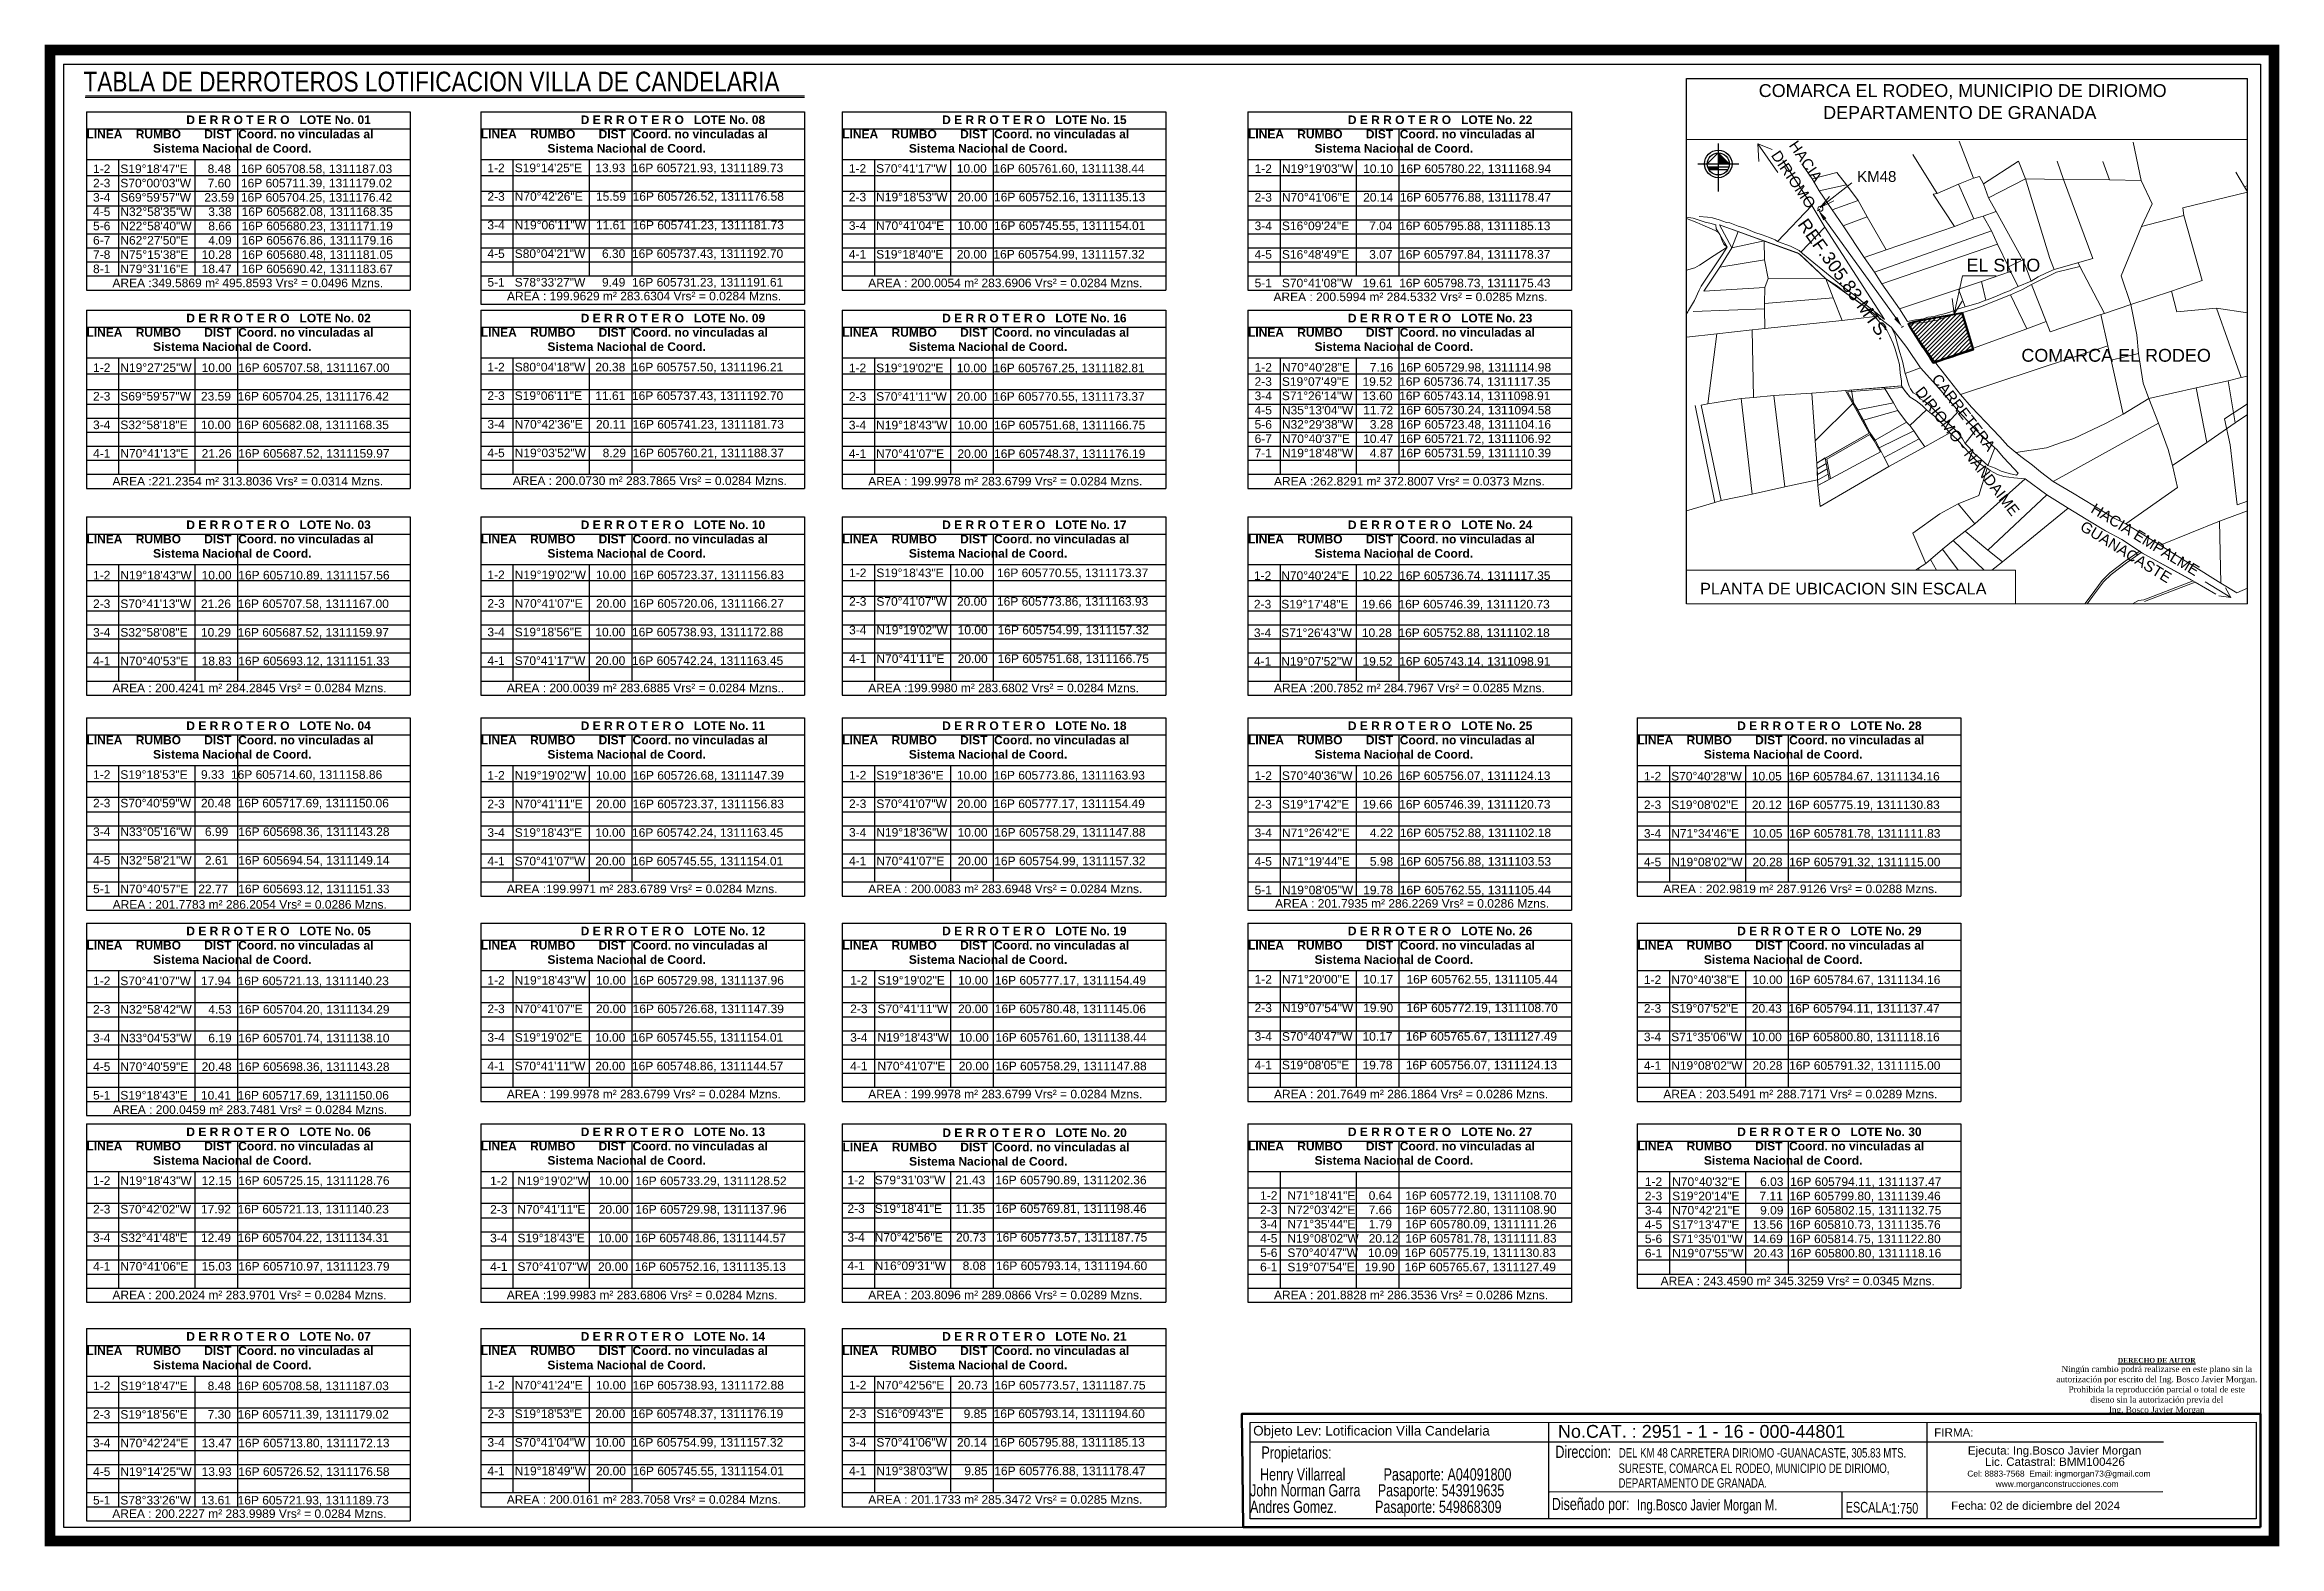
# Model space of a CAD drawing. Header units: millimetres. Extents: x 607619 to 1211550, y 1310734 to 2622648.
# Drawn here: x 608258.8 to 608737, y 1310804.9 to 1311126.3 of the extents above; entities that cross this region are included whole.
import ezdxf
from ezdxf.enums import TextEntityAlignment as Align

# ---------------------------------------------------------------- set-up
doc = ezdxf.new("R2010")
doc.units = ezdxf.units.MM
doc.header["$PDMODE"] = 32
doc.header["$PDSIZE"] = 0.3
for name, color, linetype in [('-42', 7, 'Continuous'), ('2', 1, 'Continuous'), ('acera', 8, 'Continuous'), ('CVL_CUADCON_TX', 2, 'Continuous'), ('FORMATO', 7, 'Continuous'), ('FRAME 025', 7, 'Continuous'), ('Lotes', 5, 'Continuous'), ('NORTE', 7, 'Continuous'), ('PT - Cajetin', 200, 'Continuous')]:
    doc.layers.add(name, color=color, linetype=linetype)
doc.styles.add('HECTOR LOPEZ', font='arial.ttf')
doc.styles.add('PI', font='arial.ttf', dxfattribs={"height": 0.4})
doc.styles.add('PUNTOS PI', font='arial.ttf', dxfattribs={"height": 2.75})
doc.styles.get("Standard").update_dxf_attribs({"font": 'arial.ttf'})
doc.styles.add('Style-ENGINEERING', font='ENGINEERING.shx')
doc.styles.add('TSN - Arial Narrow', font='ARIALN.TTF')
doc.styles.add('TSN - Swis721 LtCn BT', font='swisscl.ttf')

msp = doc.modelspace()

# ---------------------------------------------------------------- texts
at = {"style": 'PI'}
for s, p in [('  COMARCA EL RODEO, MUNICIPIO DE DIRIOMO ', (608623.472, 1311115.147)), ('DEPARTAMENTO DE GRANADA ', (608639.387, 1311110.448)), ('No.CAT. : 2951 - 1 - 16 - 000-44801', (608582.643, 1310828.1))]:
    msp.add_text(s, height=2.75, dxfattribs=at).set_placement(p)
at = {"lineweight": 0, "style": 'PI'}
msp.add_text('PLANTA DE UBICACION SIN ESCALA', height=2.5, dxfattribs=at).set_placement((608613.043, 1311008.64))
at = {"color": 7, "lineweight": 50, "style": 'HECTOR LOPEZ'}
msp.add_text('Objeto Lev: Lotificacion Villa Candelaria', height=2.05045, dxfattribs=at).set_placement((608517.411, 1310828.594))
at = {"color": 6, "lineweight": 25, "char_height": 1.83596, "width": 77.84991, "attachment_point": 1}
for s, insert in [('      {\\fArial|b1|i0|c0|p34;                         D E R R O T E R O   LOTE No. 01\\P LINEA    RUMBO       DIST  Coord. no vinculadas al ^I^I^I^I                          Sistema Nacional de Coord.}', (608267.008, 1311111.193)), ('      {\\fArial|b1|i0|c0|p34;                         D E R R O T E R O   LOTE No. 08\\P LINEA    RUMBO       DIST  Coord. no vinculadas al ^I^I^I^I                          Sistema Nacional de Coord.}', (608351.405, 1311111.193)), ('      {\\fArial|b1|i0|c0|p34;                         D E R R O T E R O   LOTE No. 15\\P LINEA    RUMBO       DIST  Coord. no vinculadas al ^I^I^I^I                          Sistema Nacional de Coord.}', (608428.756, 1311111.193)), ('      {\\fArial|b1|i0|c0|p34;                         D E R R O T E R O   LOTE No. 22\\P LINEA    RUMBO       DIST  Coord. no vinculadas al ^I^I^I^I                          Sistema Nacional de Coord.}', (608515.59, 1311111.193)), ('      {\\fArial|b1|i0|c0|p34;                         D E R R O T E R O   LOTE No. 02\\P LINEA    RUMBO       DIST  Coord. no vinculadas al ^I^I^I^I                          Sistema Nacional de Coord.}', (608267.008, 1311068.736)), ('      {\\fArial|b1|i0|c0|p34;                         D E R R O T E R O   LOTE No. 09\\P LINEA    RUMBO       DIST  Coord. no vinculadas al ^I^I^I^I                          Sistema Nacional de Coord.}', (608351.405, 1311068.736)), ('      {\\fArial|b1|i0|c0|p34;                         D E R R O T E R O   LOTE No. 16\\P LINEA    RUMBO       DIST  Coord. no vinculadas al ^I^I^I^I                          Sistema Nacional de Coord.}', (608428.756, 1311068.736)), ('      {\\fArial|b1|i0|c0|p34;                         D E R R O T E R O   LOTE No. 23\\P LINEA    RUMBO       DIST  Coord. no vinculadas al ^I^I^I^I                          Sistema Nacional de Coord.}', (608515.59, 1311068.736)), ('      {\\fArial|b1|i0|c0|p34;                         D E R R O T E R O   LOTE No. 03\\P LINEA    RUMBO       DIST  Coord. no vinculadas al ^I^I^I^I                          Sistema Nacional de Coord.}', (608267.008, 1311024.484)), ('      {\\fArial|b1|i0|c0|p34;                         D E R R O T E R O   LOTE No. 10\\P LINEA    RUMBO       DIST  Coord. no vinculadas al ^I^I^I^I                          Sistema Nacional de Coord.}', (608351.405, 1311024.484)), ('      {\\fArial|b1|i0|c0|p34;                         D E R R O T E R O   LOTE No. 17\\P LINEA    RUMBO       DIST  Coord. no vinculadas al ^I^I^I^I                          Sistema Nacional de Coord.}', (608428.756, 1311024.484)), ('      {\\fArial|b1|i0|c0|p34;                         D E R R O T E R O   LOTE No. 24\\P LINEA    RUMBO       DIST  Coord. no vinculadas al ^I^I^I^I                          Sistema Nacional de Coord.}', (608515.59, 1311024.484)), ('      {\\fArial|b1|i0|c0|p34;                         D E R R O T E R O   LOTE No. 04\\P LINEA    RUMBO       DIST  Coord. no vinculadas al ^I^I^I^I                          Sistema Nacional de Coord.}', (608267.008, 1310981.464)), ('      {\\fArial|b1|i0|c0|p34;                         D E R R O T E R O   LOTE No. 11\\P LINEA    RUMBO       DIST  Coord. no vinculadas al ^I^I^I^I                          Sistema Nacional de Coord.}', (608351.405, 1310981.464)), ('      {\\fArial|b1|i0|c0|p34;                         D E R R O T E R O   LOTE No. 18\\P LINEA    RUMBO       DIST  Coord. no vinculadas al ^I^I^I^I                          Sistema Nacional de Coord.}', (608428.756, 1310981.464)), ('      {\\fArial|b1|i0|c0|p34;                         D E R R O T E R O   LOTE No. 25\\P LINEA    RUMBO       DIST  Coord. no vinculadas al ^I^I^I^I                          Sistema Nacional de Coord.}', (608515.59, 1310981.464)), ('      {\\fArial|b1|i0|c0|p34;                         D E R R O T E R O   LOTE No. 28\\P LINEA    RUMBO       DIST  Coord. no vinculadas al ^I^I^I^I                          Sistema Nacional de Coord.}', (608598.906, 1310981.464)), ('      {\\fArial|b1|i0|c0|p34;                         D E R R O T E R O   LOTE No. 05\\P LINEA    RUMBO       DIST  Coord. no vinculadas al ^I^I^I^I                          Sistema Nacional de Coord.}', (608267.008, 1310937.528)), ('      {\\fArial|b1|i0|c0|p34;                         D E R R O T E R O   LOTE No. 12\\P LINEA    RUMBO       DIST  Coord. no vinculadas al ^I^I^I^I                          Sistema Nacional de Coord.}', (608351.405, 1310937.528)), ('      {\\fArial|b1|i0|c0|p34;                         D E R R O T E R O   LOTE No. 19\\P LINEA    RUMBO       DIST  Coord. no vinculadas al ^I^I^I^I                          Sistema Nacional de Coord.}', (608428.756, 1310937.528)), ('      {\\fArial|b1|i0|c0|p34;                         D E R R O T E R O   LOTE No. 26\\P LINEA    RUMBO       DIST  Coord. no vinculadas al ^I^I^I^I                          Sistema Nacional de Coord.}', (608515.59, 1310937.528)), ('      {\\fArial|b1|i0|c0|p34;                         D E R R O T E R O   LOTE No. 29\\P LINEA    RUMBO       DIST  Coord. no vinculadas al ^I^I^I^I                          Sistema Nacional de Coord.}', (608598.906, 1310937.528)), ('      {\\fArial|b1|i0|c0|p34;                         D E R R O T E R O   LOTE No. 06\\P LINEA    RUMBO       DIST  Coord. no vinculadas al ^I^I^I^I                          Sistema Nacional de Coord.}', (608267.008, 1310894.529)), ('      {\\fArial|b1|i0|c0|p34;                         D E R R O T E R O   LOTE No. 13\\P LINEA    RUMBO       DIST  Coord. no vinculadas al ^I^I^I^I                          Sistema Nacional de Coord.}', (608351.405, 1310894.529)), ('      {\\fArial|b1|i0|c0|p34;                         D E R R O T E R O   LOTE No. 20\\P LINEA    RUMBO       DIST  Coord. no vinculadas al ^I^I^I^I                          Sistema Nacional de Coord.}', (608428.807, 1310894.324)), ('      {\\fArial|b1|i0|c0|p34;                         D E R R O T E R O   LOTE No. 27\\P LINEA    RUMBO       DIST  Coord. no vinculadas al ^I^I^I^I                          Sistema Nacional de Coord.}', (608515.59, 1310894.529)), ('      {\\fArial|b1|i0|c0|p34;                         D E R R O T E R O   LOTE No. 30\\P LINEA    RUMBO       DIST  Coord. no vinculadas al ^I^I^I^I                          Sistema Nacional de Coord.}', (608598.906, 1310894.529)), ('      {\\fArial|b1|i0|c0|p34;                         D E R R O T E R O   LOTE No. 07\\P LINEA    RUMBO       DIST  Coord. no vinculadas al ^I^I^I^I                          Sistema Nacional de Coord.}', (608267.008, 1310850.734)), ('      {\\fArial|b1|i0|c0|p34;                         D E R R O T E R O   LOTE No. 14\\P LINEA    RUMBO       DIST  Coord. no vinculadas al ^I^I^I^I                          Sistema Nacional de Coord.}', (608351.405, 1310850.734)), ('      {\\fArial|b1|i0|c0|p34;                         D E R R O T E R O   LOTE No. 21\\P LINEA    RUMBO       DIST  Coord. no vinculadas al ^I^I^I^I                          Sistema Nacional de Coord.}', (608428.756, 1310850.734))]:
    msp.add_mtext(s, dxfattribs=dict(at, insert=insert))
at = {"color": 7, "lineweight": 25, "char_height": 1.83596, "width": 77.84991, "attachment_point": 1}
for s, insert in [(' \\P  1-2   S19°18\'47"E      8.48   16P 605708.58, 1311187.03\\P  2-3   S70°00\'03"W     7.60   16P 605711.39, 1311179.02\\P  3-4   S69°59\'57"W    23.59  16P 605704.25, 1311176.42\\P  4-5   N32°58\'35"W     3.38   16P 605682.08, 1311168.35\\P  5-6   N22°58\'40"W     8.66   16P 605680.23, 1311171.19\\P  6-7   N62°27\'50"E      4.09   16P 605676.86, 1311179.16\\P  7-8   N75°15\'38"E    10.28   16P 605680.48, 1311181.05\\P  8-1   N79°31\'16"E    18.47   16P 605690.42, 1311183.67', (608267.705, 1311103.754)), (' \\P  1-2   S19°14\'25"E    13.93  16P 605721.93, 1311189.73\\P\\P  2-3   N70°42\'26"E    15.59  16P 605726.52, 1311176.58\\P\\P  3-4   N19°06\'11"W   11.61  16P 605741.23, 1311181.73\\P\\P  4-5   S80°04\'21"W     6.30  16P 605737.43, 1311192.70\\P\\P  5-1   S78°33\'27"W     9.49  16P 605731.23, 1311191.61', (608352.102, 1311103.951)), (' \\P  1-2   S70°41\'17"W   10.00  16P 605761.60, 1311138.44\\P\\P  2-3   N19°18\'53"W   20.00  16P 605752.16, 1311135.13\\P\\P  3-4   N70°41\'04"E    10.00  16P 605745.55, 1311154.01\\P\\P  4-1   S19°18\'40"E    20.00  16P 605754.99, 1311157.32', (608429.453, 1311103.825)), ('AREA :349.5869 m² 495.8593 Vrs² = 0.0496 Mzns.', (608273.281, 1311076.269)), ('AREA : 199.9629 m² 283.6304 Vrs² = 0.0284 Mzns.', (608357.72, 1311073.443)), ('AREA : 200.0054 m² 283.6906 Vrs² = 0.0284 Mzns.', (608435.028, 1311076.269)), ('AREA : 200.5994 m² 284.5332 Vrs² = 0.0285 Mzns.', (608521.751, 1311073.281)), (' \\P  1-2   N19°27\'25"W   10.00  16P 605707.58, 1311167.00\\P\\P  2-3   S69°59\'57"W   23.59  16P 605704.25, 1311176.42\\P\\P  3-4   S32°58\'18"E    10.00  16P 605682.08, 1311168.35\\P\\P  4-1   N70°41\'13"E    21.26  16P 605687.52, 1311159.97', (608267.705, 1311061.183)), (' \\P  1-2   S80°04\'18"W   20.38  16P 605757.50, 1311196.21\\P\\P  2-3   S19°06\'11"E    11.61  16P 605737.43, 1311192.70\\P\\P  3-4   N70°42\'36"E    20.11  16P 605741.23, 1311181.73\\P\\P  4-5   N19°03\'52"W     8.29  16P 605760.21, 1311188.37\\P ', (608352.102, 1311061.299)), (' \\P  1-2   S19°19\'02"E    10.00  16P 605767.25, 1311182.81\\P\\P  2-3   S70°41\'11"W   20.00  16P 605770.55, 1311173.37\\P\\P  3-4   N19°18\'43"W   10.00  16P 605751.68, 1311166.75\\P\\P  4-1   N70°41\'07"E    20.00  16P 605748.37, 1311176.19', (608429.453, 1311061.13)), ('AREA :221.2354 m² 313.8036 Vrs² = 0.0314 Mzns.', (608273.281, 1311033.812)), ('AREA : 200.0730 m² 283.7865 Vrs² = 0.0284 Mzns.', (608358.956, 1311033.917)), ('AREA : 199.9978 m² 283.6799 Vrs² = 0.0284 Mzns.', (608435.028, 1311033.812)), ('AREA :262.8291 m² 372.8007 Vrs² = 0.0373 Mzns.', (608521.863, 1311033.812)), (' \\P  1-2   N19°18\'43"W   10.00  16P 605710.89, 1311157.56\\P\\P  2-3   S70°41\'13"W   21.26  16P 605707.58, 1311167.00\\P\\P  3-4   S32°58\'08"E    10.29  16P 605687.52, 1311159.97\\P\\P  4-1   N70°40\'53"E    18.83  16P 605693.12, 1311151.33', (608267.705, 1311016.761)), ('   \\P  1-2   N19°19\'02"W   10.00  16P 605723.37, 1311156.83\\P\\P  2-3   N70°41\'07"E    20.00  16P 605720.06, 1311166.27\\P\\P  3-4   S19°18\'56"E    10.00  16P 605738.93, 1311172.88\\P\\P  4-1   S70°41\'17"W   20.00  16P 605742.24, 1311163.45', (608352.102, 1311016.82)), (' \\P  1-2   S19°18\'43"E   10.00    16P 605770.55, 1311173.37\\P\\P  2-3   S70°41\'07"W   20.00   16P 605773.86, 1311163.93\\P\\P  3-4   N19°19\'02"W   10.00   16P 605754.99, 1311157.32\\P\\P  4-1   N70°41\'11"E    20.00   16P 605751.68, 1311166.75', (608429.506, 1311017.254)), ('AREA : 200.4241 m² 284.2845 Vrs² = 0.0284 Mzns.', (608273.281, 1310989.56)), ('AREA : 200.0039 m² 283.6885 Vrs² = 0.0284 Mzns..', (608357.677, 1310989.56)), ('AREA :199.9980 m² 283.6802 Vrs² = 0.0284 Mzns.', (608435.028, 1310989.56)), ('AREA :200.7852 m² 284.7967 Vrs² = 0.0285 Mzns.', (608521.863, 1310989.56)), (' \\P  1-2   S19°18\'53"E    9.33  16P 605714.60, 1311158.86\\P\\P  2-3   S70°40\'59"W   20.48  16P 605717.69, 1311150.06\\P\\P  3-4   N33°05\'16"W    6.99   16P 605698.36, 1311143.28\\P\\P  4-5   N32°58\'21"W    2.61   16P 605694.54, 1311149.14\\P\\P  5-1   N70°40\'57"E   22.77   16P 605693.12, 1311151.33', (608267.705, 1310974.078)), ('    \\P  1-2   N19°19\'02"W   10.00  16P 605726.68, 1311147.39\\P\\P  2-3   N70°41\'11"E    20.00  16P 605723.37, 1311156.83\\P\\P  3-4   S19°18\'43"E    10.00  16P 605742.24, 1311163.45\\P\\P  4-1   S70°41\'07"W   20.00  16P 605745.55, 1311154.01', (608352.102, 1310973.902)), (' \\P  1-2   S19°18\'36"E    10.00  16P 605773.86, 1311163.93\\P\\P  2-3   S70°41\'07"W   20.00  16P 605777.17, 1311154.49\\P\\P  3-4   N19°18\'36"W   10.00  16P 605758.29, 1311147.88\\P\\P  4-1   N70°41\'07"E    20.00  16P 605754.99, 1311157.32', (608429.49, 1310973.937)), (' \\P  1-2   S70°40\'28"W   10.05  16P 605784.67, 1311134.16\\P\\P  2-3   S19°08\'02"E    20.12  16P 605775.19, 1311130.83\\P\\P  3-4   N71°34\'46"E    10.05  16P 605781.78, 1311111.83\\P\\P  4-5   N19°08\'02"W   20.28  16P 605791.32, 1311115.00\\P ', (608599.603, 1310973.72)), ('AREA : 201.7783 m² 286.2054 Vrs² = 0.0286 Mzns.', (608273.335, 1310943.204)), ('AREA :199.9971 m² 283.6789 Vrs² = 0.0284 Mzns.', (608357.677, 1310946.54)), ('AREA : 200.0083 m² 283.6948 Vrs² = 0.0284 Mzns.', (608435.028, 1310946.54)), ('AREA : 201.7935 m² 286.2269 Vrs² = 0.0286 Mzns.', (608522.104, 1310943.417)), ('AREA : 202.9819 m² 287.9126 Vrs² = 0.0288 Mzns.', (608605.179, 1310946.54)), (' \\P  1-2   S70°41\'07"W   17.94  16P 605721.13, 1311140.23\\P\\P  2-3   N32°58\'42"W     4.53  16P 605704.20, 1311134.29\\P\\P  3-4   N33°04\'53"W     6.19  16P 605701.74, 1311138.10\\P\\P  4-5   N70°40\'59"E    20.48  16P 605698.36, 1311143.28\\P\\P  5-1   S19°18\'43"E    10.41  16P 605717.69, 1311150.06', (608267.705, 1310929.907)), (' \\P  1-2   N19°18\'43"W   10.00  16P 605729.98, 1311137.96\\P\\P  2-3   N70°41\'07"E    20.00  16P 605726.68, 1311147.39\\P\\P  3-4   S19°19\'02"E    10.00  16P 605745.55, 1311154.01\\P\\P  4-1   S70°41\'11"W   20.00  16P 605748.86, 1311144.57', (608352.102, 1310930.032)), (' \\P  1-2   S19°19\'02"E    10.00  16P 605777.17, 1311154.49\\P\\P  2-3   S70°41\'11"W   20.00  16P 605780.48, 1311145.06\\P\\P  3-4   N19°18\'43"W   10.00  16P 605761.60, 1311138.44\\P\\P  4-1   N70°41\'07"E    20.00  16P 605758.29, 1311147.88', (608429.74, 1310930.033)), (' \\P  1-2   N71°20\'00"E    10.17    16P 605762.55, 1311105.44\\P\\P  2-3   N19°07\'54"W   19.90    16P 605772.19, 1311108.70\\P\\P  3-4   S70°40\'47"W   10.17    16P 605765.67, 1311127.49\\P\\P  4-1   S19°08\'05"E    19.78    16P 605756.07, 1311124.13', (608516.287, 1310930.247)), (' \\P  1-2   N70°40\'38"E    10.00  16P 605784.67, 1311134.16\\P\\P  2-3   S19°07\'52"E    20.43  16P 605794.11, 1311137.47\\P\\P  3-4   S71°35\'06"W   10.00  16P 605800.80, 1311118.16\\P\\P  4-1   N19°08\'02"W   20.28  16P 605791.32, 1311115.00', (608599.603, 1310930.141)), ('AREA : 199.9978 m² 283.6799 Vrs² = 0.0284 Mzns.', (608357.677, 1310902.604)), ('AREA : 199.9978 m² 283.6799 Vrs² = 0.0284 Mzns.', (608435.028, 1310902.604)), ('AREA : 201.7649 m² 286.1864 Vrs² = 0.0286 Mzns.', (608521.863, 1310902.604)), ('AREA : 203.5491 m² 288.7171 Vrs² = 0.0289 Mzns.', (608605.179, 1310902.604)), ('AREA : 200.0459 m² 283.7481 Vrs² = 0.0284 Mzns.', (608273.431, 1310899.288)), (' \\P  1-2   N19°18\'43"W   12.15  16P 605725.15, 1311128.76\\P\\P  2-3   S70°42\'02"W   17.92  16P 605721.13, 1311140.23\\P\\P  3-4   S32°41\'48"E    12.49  16P 605704.22, 1311134.31\\P\\P  4-1   N70°41\'06"E    15.03  16P 605710.97, 1311123.79', (608267.705, 1310887.147)), (' \\P  1-2   N19°19\'02"W   10.00  16P 605733.29, 1311128.52\\P\\P  2-3   N70°41\'11"E    20.00  16P 605729.98, 1311137.96\\P\\P  3-4   S19°18\'43"E    10.00  16P 605748.86, 1311144.57\\P\\P  4-1   S70°41\'07"W   20.00  16P 605752.16, 1311135.13', (608352.684, 1310887.087)), (' \\P  1-2   S79°31\'03"W   21.43   16P 605790.89, 1311202.36\\P\\P  2-3   S19°18\'41"E    11.35   16P 605769.81, 1311198.46\\P\\P  3-4   N70°42\'56"E    20.73   16P 605773.57, 1311187.75\\P\\P  4-1   N16°09\'31"W     8.08   16P 605793.14, 1311194.60', (608429.152, 1310887.264)), (' \\P  1-2   N70°40\'32"E      6.03  16P 605794.11, 1311137.47\\P  2-3   S19°20\'14"E      7.11  16P 605799.80, 1311139.46\\P  3-4   N70°42\'21"E      9.09  16P 605802.15, 1311132.75\\P  4-5   S17°13\'47"E    13.56  16P 605810.73, 1311135.76\\P  5-6   S71°35\'01"W   14.69  16P 605814.75, 1311122.80\\P  6-1   N19°07\'55"W   20.43  16P 605800.80, 1311118.16', (608599.811, 1310886.917)), (' \\P  1-2   N71°18\'41"E    0.64    16P 605772.19, 1311108.70\\P  2-3   N72°03\'42"E    7.66    16P 605772.80, 1311108.90\\P  3-4   N71°35\'44"E    1.79    16P 605780.09, 1311111.26\\P  4-5   N19°08\'02"W   20.12  16P 605781.78, 1311111.83\\P  5-6   S70°40\'47"W   10.09  16P 605775.19, 1311130.83\\P  6-1   S19°07\'54"E   19.90   16P 605765.67, 1311127.49', (608517.464, 1310883.945)), ('AREA : 243.4590 m² 345.3259 Vrs² = 0.0345 Mzns.', (608604.61, 1310862.609)), ('AREA : 200.2024 m² 283.9701 Vrs² = 0.0284 Mzns.', (608273.281, 1310859.605)), ('AREA :199.9983 m² 283.6806 Vrs² = 0.0284 Mzns.', (608357.677, 1310859.605)), ('AREA : 203.8096 m² 289.0866 Vrs² = 0.0289 Mzns.', (608435.028, 1310859.605)), ('AREA : 201.8828 m² 286.3536 Vrs² = 0.0286 Mzns.', (608521.863, 1310859.605)), (' \\P  1-2   S19°18\'47"E      8.48  16P 605708.58, 1311187.03\\P\\P  2-3   S19°18\'56"E      7.30  16P 605711.39, 1311179.02\\P\\P  3-4   N70°42\'24"E    13.47  16P 605713.80, 1311172.13\\P\\P  4-5   N19°14\'25"W   13.93  16P 605726.52, 1311176.58\\P\\P  5-1   S78°33\'26"W   13.61  16P 605721.93, 1311189.73', (608267.705, 1310843.209)), (' \\P  1-2   N70°41\'24"E    10.00  16P 605738.93, 1311172.88\\P\\P  2-3   S19°18\'53"E    20.00  16P 605748.37, 1311176.19\\P\\P  3-4   S70°41\'04"W   10.00  16P 605754.99, 1311157.32\\P\\P  4-1   N19°18\'49"W   20.00  16P 605745.55, 1311154.01', (608352.102, 1310843.345)), (' \\P  1-2   N70°42\'56"E    20.73  16P 605773.57, 1311187.75\\P\\P  2-3   S16°09\'43"E      9.85  16P 605793.14, 1311194.60\\P\\P  3-4   S70°41\'06"W   20.14  16P 605795.88, 1311185.13\\P\\P  4-1   N19°38\'03"W     9.85  16P 605776.88, 1311178.47', (608429.499, 1310843.354)), ('AREA : 200.0161 m² 283.7058 Vrs² = 0.0284 Mzns.', (608357.677, 1310815.81)), ('AREA : 201.1733 m² 285.3472 Vrs² = 0.0285 Mzns.', (608435.028, 1310815.81)), ('AREA : 200.2227 m² 283.9989 Vrs² = 0.0284 Mzns.', (608273.25, 1310812.786))]:
    msp.add_mtext(s, dxfattribs=dict(at, insert=insert))
at = {"color": 7, "lineweight": 40, "char_height": 1.83596, "width": 67.99883, "attachment_point": 1, "style": 'PUNTOS PI'}
for s, insert in [(' \\P  1-2   N19°19\'03"W   10.10  16P 605780.22, 1311168.94\\P\\P  2-3   N70°41\'06"E    20.14  16P 605776.88, 1311178.47\\P\\P  3-4   S16°09\'24"E      7.04  16P 605795.88, 1311185.13\\P\\P  4-5   S16°48\'49"E      3.07  16P 605797.84, 1311178.37\\P\\P  5-1   S70°41\'08"W   19.61  16P 605798.73, 1311175.43', (608516.287, 1311103.783)), (' \\P  1-2   N70°40\'28"E      7.16  16P 605729.98, 1311114.98\\P  2-3   S19°07\'49"E    19.52  16P 605736.74, 1311117.35\\P  3-4   S71°26\'14"W   13.60  16P 605743.14, 1311098.91\\P  4-5   N35°13\'04"W   11.72  16P 605730.24, 1311094.58\\P  5-6   N32°29\'38"W     3.28  16P 605723.48, 1311104.16\\P  6-7   N70°40\'37"E    10.47  16P 605721.72, 1311106.92\\P  7-1   N19°18\'48"W     4.87  16P 605731.59, 1311110.39', (608516.287, 1311061.27)), (' \\P  1-2   N70°40\'24"E    10.22  16P 605736.74, 1311117.35\\P\\P  2-3   S19°17\'48"E    19.66  16P 605746.39, 1311120.73\\P\\P  3-4   S71°26\'43"W   10.28  16P 605752.88, 1311102.18\\P\\P  4-1   N19°07\'52"W   19.52  16P 605743.14, 1311098.91', (608516.146, 1311016.672)), ('       \\P  1-2   S70°40\'36"W   10.26  16P 605756.07, 1311124.13\\P\\P  2-3   S19°17\'42"E    19.66  16P 605746.39, 1311120.73\\P\\P  3-4   N71°26\'42"E      4.22  16P 605752.88, 1311102.18\\P\\P  4-5   N71°19\'44"E      5.98  16P 605756.88, 1311103.53\\P\\P  5-1   N19°08\'05"W   19.78  16P 605762.55, 1311105.44', (608516.287, 1310973.842))]:
    msp.add_mtext(s, dxfattribs=dict(at, insert=insert))
at = {"char_height": 1.77694, "width": 69.63112, "attachment_point": 1, "style": 'Style-ENGINEERING'}
for s, insert in [('{\\fArial|b0|i0|c0|p34;FIRMA:}', (608663.157, 1310830.144)), ('{\\fArial|b0|i0|c0|p34;Ejecuta: Ing.Bosco Javier Morgan}', (608670.361, 1310826.287)), ('{\\fArial|b0|i0|c0|p34;Lic. Catastral: BMM100426}', (608674.018, 1310823.877)), ('{\\fArial|b0|i0|c0|p34;Fecha: 02 de diciembre del 2024}', (608666.794, 1310814.459))]:
    msp.add_mtext(s, dxfattribs=dict(at, insert=insert))
at = {"color": 1, "insert": (608670.24, 1310821.08), "char_height": 1.28406, "width": 69.63112, "attachment_point": 1, "style": 'Style-ENGINEERING'}
msp.add_mtext('{\\fArial|b0|i0|c0|p34;Cel: 8883-7568  Email: ingmorgan73@gmail.com}', dxfattribs=at)
at = {"color": 5, "insert": (608676.296, 1310818.872), "char_height": 1.28406, "width": 69.63112, "attachment_point": 1, "style": 'Style-ENGINEERING'}
msp.add_mtext('{\\fArial|b0|i0|c0|p34;www.morganconstrucciones.com}', dxfattribs=at)
at = {"layer": 'CVL_CUADCON_TX', "color": 7, "lineweight": 0, "style": 'PUNTOS PI'}
for s, rotation, p in [('HACIA ', 304.26473, (608631.969, 1311104.793)), ('DIRIOMO', 304.26473, (608628.137, 1311102.666)), ('DIRIOMO - NANDAIME', 307.82969, (608658.972, 1311052.019)), ('CARRETERA', 307.82969, (608662.461, 1311054.728)), ('HACIA EMPALME', 328.41362, (608696.477, 1311026.335)), ('GUANACASTE', 328.41362, (608694.163, 1311022.572))]:
    msp.add_text(s, height=2.3, rotation=rotation, dxfattribs=at).set_placement(p)
at = {"layer": 'CVL_CUADCON_TX', "color": 2, "linetype": 'Continuous', "lineweight": 0, "style": 'PUNTOS PI'}
msp.add_text('KM48', height=2.3, dxfattribs=at).set_placement((608650.862, 1311098.129), align=Align.MIDDLE)
at = {"layer": 'CVL_CUADCON_TX', "color": 7, "linetype": 'Continuous', "lineweight": 0, "style": 'PUNTOS PI'}
msp.add_text('KM48', height=2.3, dxfattribs=at).set_placement((608650.862, 1311098.129), align=Align.MIDDLE)
at = {"layer": 'CVL_CUADCON_TX', "color": 7, "lineweight": 0, "style": 'PI'}
for s, p in [('EL SITIO', (608670.054, 1311077.778)), ('COMARCA EL RODEO', (608681.811, 1311058.47))]:
    msp.add_text(s, height=2.75, dxfattribs=at).set_placement(p)
at = {"layer": 'CVL_CUADCON_TX', "color": 7, "lineweight": 0, "insert": (608643.864, 1311076.173), "char_height": 2.75, "attachment_point": 5, "rotation": 305.67822, "style": 'PUNTOS PI'}
msp.add_mtext('\\A1;REF.305.83 MTS.', dxfattribs=at)
at = {"layer": 'FRAME 025', "color": 0}
for s, height, style, p in [('TABLA DE DERROTEROS LOTIFICACION VILLA DE CANDELARIA', 4.22528, 'TSN - Arial Narrow', (608267.077, 1311118.448)), ('ESCALA:', 2.2807, 'TSN - Swis721 LtCn BT', (608644.207, 1310813.242)), ('1:750', 2.2807, 'TSN - Swis721 LtCn BT', (608653.898, 1310813.033))]:
    msp.add_text(s, height=height, dxfattribs=dict(at, style=style)).set_placement(p, align=Align.MIDDLE_LEFT)
at = {"layer": 'FRAME 025', "style": 'TSN - Swis721 LtCn BT'}
for s, height, p in [('Propietarios: ', 2.60826, (608519.184, 1310824.937)), ('Direccion:', 2.6083, (608582.098, 1310825.1)), (' Henry Villarreal           Pasaporte: A04091800', 2.60826, (608518.13, 1310820.268)), ('                     Andres Gomez.           Pasaporte: 549868309', 2.60826, (608501.129, 1310813.333)), ('                     John Norman Garra     Pasaporte: 543919635', 2.60826, (608501.129, 1310816.865)), ('Diseñado por:', 2.60826, (608581.32, 1310813.935)), ('Ing.Bosco Javier Morgan M.', 2.35181, (608599.564, 1310813.731))]:
    msp.add_text(s, height=height, dxfattribs=at).set_placement(p, align=Align.MIDDLE_LEFT)
for s, p in [('DEL KM 48 CARRETERA DIRIOMO -GUANACASTE, 305.83 MTS.', (608595.66, 1310823.884)), ('SURESTE, COMARCA EL RODEO, MUNICIPIO DE DIRIOMO,', (608595.593, 1310820.594)), ('DEPARTAMENTO DE GRANADA.', (608595.593, 1310817.446))]:
    msp.add_text(s, height=2, dxfattribs=at).set_placement(p)
at = {"layer": 'Lotes', "color": 7, "insert": (608710.786, 1310839.124), "char_height": 0.89408, "width": 134.30795, "attachment_point": 5}
msp.add_mtext('{\\fTimes New Roman|b1|i0|c0|p18;\\H1.1538x;\\LDERECHO DE AUTOR\\P\\fTimes New Roman|b0|i0|c0|p18;\\H1.2666x;\\lNingún cambio podrá realizarse en este plano sin la\\Pautorización por escrito del Ing. Bosco Javier Morgan.\\PProhibida la reproducción parcial o total de este \\Pdiseno sin la autorización previa del\\PIng. Bosco Javier Morgan}', dxfattribs=at)

# ---------------------------------------------------------------- blocks, each defined once
blk = doc.blocks.new('NORTE')
for points in [[(0, 0.4), (0, 0), (0.4, 0)], [(0, -0.1), (-0.387, -0.1, 0.067833), (-0.346, -0.2), (0, -0.2)]]:
    blk.add_hatch(color=256).paths.add_polyline_path(points)
for p, q in [((-0.75, 0), (0.75, 0)), ((0, 0.4), (-0.4, 0)), ((0, 0.75), (0, -1)), ((0, 0.4), (0.4, 0)), ((-0.387, -0.1), (0.387, -0.1)), ((-0.346, -0.2), (0.346, -0.2))]:
    blk.add_line(p, q)
for radius in [0.5, 0.4]:
    blk.add_circle((0, 0), radius)

# ---------------------------------------------------------------- hatches: boundary and pattern name
at = {"layer": 'CVL_CUADCON_TX', "lineweight": 0}
h = msp.add_hatch(dxfattribs=at)
h.set_pattern_fill('ANSI31', scale=0.2)
h.set_pattern_definition([(45, (2625.19723, -189.1162), (-0.44901280605, 0.44901280605), [])])
h.paths.add_polyline_path([(608667.268, 1311059.609), (608667.997, 1311059.845), (608671.463, 1311060.999), (608670.991, 1311062.519), (608669.772, 1311066.556), (608669.077, 1311068.955), (608666.004, 1311068.386), (608663.111, 1311067.88), (608660.829, 1311067.418), (608659.03, 1311067.086), (608658.036, 1311066.824), (608657.674, 1311066.635), (608658.012, 1311065.838), (608659.442, 1311063.633), (608660.162, 1311062.528), (608660.822, 1311061.511), (608662.336, 1311059.134), (608663.012, 1311058.177), (608665.677, 1311059.071)])

# ---------------------------------------------------------------- linework, layer by layer
at = {"layer": '-42', "color": 6, "lineweight": 0, "ltscale": 0.5}
for p, q in [((608725.275, 1311046.253), (608730.171, 1311049.461)), ((608727.983, 1311027.833), (608726.506, 1311040.655)), ((608730.171, 1311028.648), (608727.983, 1311027.833))]:
    msp.add_line(p, q, dxfattribs=at)
for p, q in [((608610.171, 1311006.615), (608610.171, 1311119.115)), ((608610.171, 1311119.115), (608730.171, 1311119.115)), ((608730.171, 1311006.615), (608730.171, 1311119.115)), ((608267.452, 1311115.117), (608421.4, 1311115.117)), ((608580.576, 1310831.392), (608580.576, 1310810.792)), ((608661.587, 1310831.405), (608661.587, 1310810.764)), ((608516.769, 1310827.273), (608657.142, 1310827.273)), ((608657.142, 1310827.273), (608712.215, 1310827.273)), ((608580.793, 1310816.559), (608712.08, 1310816.574)), ((608643.389, 1310816.566), (608643.389, 1310810.862))]:
    msp.add_line(p, q)
at = {"lineweight": 0}
for p, q in [((608610.171, 1311106.024), (608730.171, 1311106.024)), ((608730.171, 1311006.615), (608610.171, 1311006.615))]:
    msp.add_line(p, q, dxfattribs=at)
at = {"const_width": 2.28}
msp.add_lwpolyline([(608259.921, 1311125.209), (608259.921, 1310806.009), (608735.871, 1310806.009), (608735.871, 1311125.209)], close=True, dxfattribs=at)
at = {"color": 5, "const_width": 0.25}
msp.add_lwpolyline([(608267.452, 1311115.393), (608421.403, 1311115.393)], dxfattribs=at)
at = {"color": 7, "lineweight": 25, "ltscale": 2}
for points in [[(608267.705, 1311108.3), (608336.967, 1311108.3)], [(608300.019, 1311108.3), (608300.019, 1311076.827)], [(608352.102, 1311108.3), (608421.363, 1311108.3)], [(608384.416, 1311108.3), (608384.416, 1311076.827)], [(608429.453, 1311108.3), (608498.714, 1311108.3)], [(608461.767, 1311108.3), (608461.767, 1311076.827)], [(608516.287, 1311108.3), (608585.549, 1311108.3)], [(608548.602, 1311108.3), (608548.602, 1311076.827)], [(608267.705, 1311101.776), (608336.967, 1311101.776)], [(608274.603, 1311101.776), (608274.603, 1311076.827)], [(608290.88, 1311101.776), (608290.88, 1311076.827)], [(608352.102, 1311101.776), (608421.363, 1311101.776)], [(608359, 1311101.776), (608359, 1311076.827)], [(608375.276, 1311101.776), (608375.276, 1311076.827)], [(608429.453, 1311101.776), (608498.714, 1311101.776)], [(608436.351, 1311101.776), (608436.351, 1311076.827)], [(608452.627, 1311101.776), (608452.627, 1311076.827)], [(608516.287, 1311101.776), (608585.549, 1311101.776)], [(608523.185, 1311101.776), (608523.185, 1311076.827)], [(608539.462, 1311101.776), (608539.462, 1311076.827)], [(608267.705, 1311098.312), (608336.967, 1311098.312)], [(608352.102, 1311098.312), (608421.363, 1311098.312)], [(608429.453, 1311098.312), (608498.714, 1311098.312)], [(608516.287, 1311098.312), (608585.549, 1311098.312)], [(608267.705, 1311094.982), (608336.967, 1311094.982)], [(608267.705, 1311091.87), (608336.967, 1311091.87)], [(608352.102, 1311094.982), (608421.363, 1311094.982)], [(608352.102, 1311091.87), (608421.363, 1311091.87)], [(608429.453, 1311094.982), (608498.714, 1311094.982)], [(608429.453, 1311091.87), (608498.714, 1311091.87)], [(608516.287, 1311094.982), (608585.549, 1311094.982)], [(608516.287, 1311091.87), (608585.549, 1311091.87)], [(608267.705, 1311088.868), (608336.967, 1311088.868)], [(608352.102, 1311088.868), (608421.363, 1311088.868)], [(608429.453, 1311088.868), (608498.714, 1311088.868)], [(608516.287, 1311088.868), (608585.549, 1311088.868)], [(608267.705, 1311085.865), (608336.967, 1311085.865)], [(608267.705, 1311082.862), (608336.967, 1311082.862)], [(608352.102, 1311085.865), (608421.363, 1311085.865)], [(608352.102, 1311082.862), (608421.363, 1311082.862)], [(608429.453, 1311085.865), (608498.714, 1311085.865)], [(608429.453, 1311082.862), (608498.714, 1311082.862)], [(608516.287, 1311085.865), (608585.549, 1311085.865)], [(608516.287, 1311082.862), (608585.549, 1311082.862)], [(608267.705, 1311076.827), (608336.967, 1311076.827)], [(608352.102, 1311076.827), (608421.363, 1311076.827)], [(608429.453, 1311076.827), (608498.714, 1311076.827)], [(608516.287, 1311076.827), (608585.549, 1311076.827)], [(608352.102, 1311070.792), (608421.363, 1311070.792)], [(608267.705, 1311065.842), (608336.967, 1311065.842)], [(608300.019, 1311065.842), (608300.019, 1311034.369)], [(608352.102, 1311065.842), (608421.363, 1311065.842)], [(608384.416, 1311065.842), (608384.416, 1311034.369)], [(608429.453, 1311065.842), (608498.714, 1311065.842)], [(608461.767, 1311065.842), (608461.767, 1311034.369)], [(608516.287, 1311065.842), (608585.549, 1311065.842)], [(608548.602, 1311065.842), (608548.602, 1311034.369)], [(608267.705, 1311059.318), (608336.967, 1311059.318)], [(608274.603, 1311059.318), (608274.603, 1311034.369)], [(608290.88, 1311059.318), (608290.88, 1311034.369)], [(608352.102, 1311059.318), (608421.363, 1311059.318)], [(608359, 1311059.318), (608359, 1311034.369)], [(608375.276, 1311059.318), (608375.276, 1311034.369)], [(608429.453, 1311059.318), (608498.714, 1311059.318)], [(608436.351, 1311059.318), (608436.351, 1311034.369)], [(608452.627, 1311059.318), (608452.627, 1311034.369)], [(608516.287, 1311059.318), (608585.549, 1311059.318)], [(608523.185, 1311059.318), (608523.185, 1311034.369)], [(608539.462, 1311059.318), (608539.462, 1311034.369)], [(608267.705, 1311055.854), (608336.967, 1311055.854)], [(608352.102, 1311055.854), (608421.363, 1311055.854)], [(608429.453, 1311055.854), (608498.714, 1311055.854)], [(608516.287, 1311055.854), (608585.549, 1311055.854)], [(608267.705, 1311052.524), (608336.967, 1311052.524)], [(608267.705, 1311049.412), (608336.967, 1311049.412)], [(608352.102, 1311052.524), (608421.363, 1311052.524)], [(608352.102, 1311049.412), (608421.363, 1311049.412)], [(608429.453, 1311052.524), (608498.714, 1311052.524)], [(608429.453, 1311049.412), (608498.714, 1311049.412)], [(608516.287, 1311052.524), (608585.549, 1311052.524)], [(608516.287, 1311049.412), (608585.549, 1311049.412)], [(608267.705, 1311046.41), (608336.967, 1311046.41)], [(608352.102, 1311046.41), (608421.363, 1311046.41)], [(608429.453, 1311046.41), (608498.714, 1311046.41)], [(608516.287, 1311046.41), (608585.549, 1311046.41)], [(608267.705, 1311043.407), (608336.967, 1311043.407)], [(608267.705, 1311040.404), (608336.967, 1311040.404)], [(608352.102, 1311043.407), (608421.363, 1311043.407)], [(608352.102, 1311040.404), (608421.363, 1311040.404)], [(608429.453, 1311043.407), (608498.714, 1311043.407)], [(608429.453, 1311040.404), (608498.714, 1311040.404)], [(608516.287, 1311043.407), (608585.549, 1311043.407)], [(608516.287, 1311040.404), (608585.549, 1311040.404)], [(608267.705, 1311034.369), (608336.967, 1311034.369)], [(608352.102, 1311034.369), (608421.363, 1311034.369)], [(608429.453, 1311034.369), (608498.714, 1311034.369)], [(608516.287, 1311034.369), (608585.549, 1311034.369)], [(608267.705, 1311021.591), (608336.967, 1311021.591)], [(608300.019, 1311021.591), (608300.019, 1310990.118)], [(608352.102, 1311021.591), (608421.363, 1311021.591)], [(608384.416, 1311021.591), (608384.416, 1310990.118)], [(608429.453, 1311021.591), (608498.714, 1311021.591)], [(608461.767, 1311021.591), (608461.767, 1310990.118)], [(608516.287, 1311021.591), (608585.549, 1311021.591)], [(608548.602, 1311021.591), (608548.602, 1310990.118)], [(608267.705, 1311015.067), (608336.967, 1311015.067)], [(608274.603, 1311015.067), (608274.603, 1310990.118)], [(608290.88, 1311015.067), (608290.88, 1310990.118)], [(608352.102, 1311015.067), (608421.363, 1311015.067)], [(608359, 1311015.067), (608359, 1310990.118)], [(608375.276, 1311015.067), (608375.276, 1310990.118)], [(608429.453, 1311015.067), (608498.714, 1311015.067)], [(608436.351, 1311015.067), (608436.351, 1310990.118)], [(608452.627, 1311015.067), (608452.627, 1310990.118)], [(608516.287, 1311015.067), (608585.549, 1311015.067)], [(608523.185, 1311015.067), (608523.185, 1310990.118)], [(608539.462, 1311015.067), (608539.462, 1310990.118)], [(608267.705, 1311011.603), (608336.967, 1311011.603)], [(608352.102, 1311011.603), (608421.363, 1311011.603)], [(608429.453, 1311011.603), (608498.714, 1311011.603)], [(608516.287, 1311011.603), (608585.549, 1311011.603)], [(608267.705, 1311008.273), (608336.967, 1311008.273)], [(608352.102, 1311008.273), (608421.363, 1311008.273)], [(608429.453, 1311008.273), (608498.714, 1311008.273)], [(608516.287, 1311008.273), (608585.549, 1311008.273)], [(608267.705, 1311005.161), (608336.967, 1311005.161)], [(608267.705, 1311002.158), (608336.967, 1311002.158)], [(608352.102, 1311005.161), (608421.363, 1311005.161)], [(608352.102, 1311002.158), (608421.363, 1311002.158)], [(608429.453, 1311005.161), (608498.714, 1311005.161)], [(608429.453, 1311002.158), (608498.714, 1311002.158)], [(608516.287, 1311005.161), (608585.549, 1311005.161)], [(608516.287, 1311002.158), (608585.549, 1311002.158)], [(608267.705, 1310999.156), (608336.967, 1310999.156)], [(608267.705, 1310996.153), (608336.967, 1310996.153)], [(608352.102, 1310999.156), (608421.363, 1310999.156)], [(608352.102, 1310996.153), (608421.363, 1310996.153)], [(608429.453, 1310999.156), (608498.714, 1310999.156)], [(608429.453, 1310996.153), (608498.714, 1310996.153)], [(608516.287, 1310999.156), (608585.549, 1310999.156)], [(608516.287, 1310996.153), (608585.549, 1310996.153)], [(608267.705, 1310990.118), (608336.967, 1310990.118)], [(608352.102, 1310990.118), (608421.363, 1310990.118)], [(608429.453, 1310990.118), (608498.714, 1310990.118)], [(608516.287, 1310990.118), (608585.549, 1310990.118)], [(608267.705, 1310978.571), (608336.967, 1310978.571)], [(608300.019, 1310978.571), (608300.019, 1310944.066)], [(608352.102, 1310978.571), (608421.363, 1310978.571)], [(608384.416, 1310978.571), (608384.416, 1310947.098)], [(608429.453, 1310978.571), (608498.714, 1310978.571)], [(608461.767, 1310978.571), (608461.767, 1310947.098)], [(608516.287, 1310978.571), (608585.549, 1310978.571)], [(608548.602, 1310978.571), (608548.602, 1310944.066)], [(608599.603, 1310978.571), (608668.864, 1310978.571)], [(608631.917, 1310978.571), (608631.917, 1310947.098)], [(608267.705, 1310972.047), (608336.967, 1310972.047)], [(608274.603, 1310972.047), (608274.603, 1310944.066)], [(608290.88, 1310972.047), (608290.88, 1310944.066)], [(608352.102, 1310972.047), (608421.363, 1310972.047)], [(608359, 1310972.047), (608359, 1310947.098)], [(608375.276, 1310972.047), (608375.276, 1310947.098)], [(608429.453, 1310972.047), (608498.714, 1310972.047)], [(608436.351, 1310972.047), (608436.351, 1310947.098)], [(608452.627, 1310972.047), (608452.627, 1310947.098)], [(608516.287, 1310972.047), (608585.549, 1310972.047)], [(608523.185, 1310972.047), (608523.185, 1310944.066)], [(608539.462, 1310972.047), (608539.462, 1310944.066)], [(608599.603, 1310972.047), (608668.864, 1310972.047)], [(608606.501, 1310972.047), (608606.501, 1310947.098)], [(608622.778, 1310972.047), (608622.778, 1310947.098)], [(608267.705, 1310968.582), (608336.967, 1310968.582)], [(608352.102, 1310968.582), (608421.363, 1310968.582)], [(608429.453, 1310968.582), (608498.714, 1310968.582)], [(608516.287, 1310968.582), (608585.549, 1310968.582)], [(608599.603, 1310968.582), (608668.864, 1310968.582)], [(608267.705, 1310965.252), (608336.967, 1310965.252)], [(608352.102, 1310965.252), (608421.363, 1310965.252)], [(608429.453, 1310965.252), (608498.714, 1310965.252)], [(608516.287, 1310965.252), (608585.549, 1310965.252)], [(608599.603, 1310965.252), (608668.864, 1310965.252)], [(608267.705, 1310962.141), (608336.967, 1310962.141)], [(608267.705, 1310959.138), (608336.967, 1310959.138)], [(608352.102, 1310962.141), (608421.363, 1310962.141)], [(608352.102, 1310959.138), (608421.363, 1310959.138)], [(608429.453, 1310962.141), (608498.714, 1310962.141)], [(608429.453, 1310959.138), (608498.714, 1310959.138)], [(608516.287, 1310962.141), (608585.549, 1310962.141)], [(608516.287, 1310959.138), (608585.549, 1310959.138)], [(608599.603, 1310962.141), (608668.864, 1310962.141)], [(608599.603, 1310959.138), (608668.864, 1310959.138)], [(608267.705, 1310956.136), (608336.967, 1310956.136)], [(608267.705, 1310953.133), (608336.967, 1310953.133)], [(608352.102, 1310956.136), (608421.363, 1310956.136)], [(608352.102, 1310953.133), (608421.363, 1310953.133)], [(608429.453, 1310956.136), (608498.714, 1310956.136)], [(608429.453, 1310953.133), (608498.714, 1310953.133)], [(608516.287, 1310956.136), (608585.549, 1310956.136)], [(608516.287, 1310953.133), (608585.549, 1310953.133)], [(608599.603, 1310956.136), (608668.864, 1310956.136)], [(608599.603, 1310953.133), (608668.864, 1310953.133)], [(608267.705, 1310947.098), (608336.967, 1310947.098)], [(608352.102, 1310947.098), (608421.363, 1310947.098)], [(608429.453, 1310947.098), (608498.714, 1310947.098)], [(608516.287, 1310947.098), (608585.549, 1310947.098)], [(608599.603, 1310947.098), (608668.864, 1310947.098)], [(608267.705, 1310941.063), (608336.967, 1310941.063)], [(608516.287, 1310941.063), (608585.549, 1310941.063)], [(608267.705, 1310934.635), (608336.967, 1310934.635)], [(608300.019, 1310934.635), (608300.019, 1310900.13)], [(608352.102, 1310934.635), (608421.363, 1310934.635)], [(608384.416, 1310934.635), (608384.416, 1310903.162)], [(608429.453, 1310934.635), (608498.714, 1310934.635)], [(608461.767, 1310934.635), (608461.767, 1310903.162)], [(608516.287, 1310934.635), (608585.549, 1310934.635)], [(608548.602, 1310934.635), (608548.602, 1310903.162)], [(608599.603, 1310934.635), (608668.864, 1310934.635)], [(608631.917, 1310934.635), (608631.917, 1310903.162)], [(608267.705, 1310928.111), (608336.967, 1310928.111)], [(608267.705, 1310924.646), (608336.967, 1310924.646)], [(608274.603, 1310928.111), (608274.603, 1310900.13)], [(608290.88, 1310928.111), (608290.88, 1310900.13)], [(608352.102, 1310928.111), (608421.363, 1310928.111)], [(608352.102, 1310924.646), (608421.363, 1310924.646)], [(608359, 1310928.111), (608359, 1310903.162)], [(608375.276, 1310928.111), (608375.276, 1310903.162)], [(608429.453, 1310928.111), (608498.714, 1310928.111)], [(608429.453, 1310924.646), (608498.714, 1310924.646)], [(608436.351, 1310928.111), (608436.351, 1310903.162)], [(608452.627, 1310928.111), (608452.627, 1310903.162)], [(608516.287, 1310928.111), (608585.549, 1310928.111)], [(608516.287, 1310924.646), (608585.549, 1310924.646)], [(608523.185, 1310928.111), (608523.185, 1310903.162)], [(608539.462, 1310928.111), (608539.462, 1310903.162)], [(608599.603, 1310928.111), (608668.864, 1310928.111)], [(608599.603, 1310924.646), (608668.864, 1310924.646)], [(608606.501, 1310928.111), (608606.501, 1310903.162)], [(608622.778, 1310928.111), (608622.778, 1310903.162)], [(608267.705, 1310921.316), (608336.967, 1310921.316)], [(608352.102, 1310921.316), (608421.363, 1310921.316)], [(608429.453, 1310921.316), (608498.714, 1310921.316)], [(608516.287, 1310921.316), (608585.549, 1310921.316)], [(608599.603, 1310921.316), (608668.864, 1310921.316)], [(608267.705, 1310918.205), (608336.967, 1310918.205)], [(608267.705, 1310915.202), (608336.967, 1310915.202)], [(608352.102, 1310918.205), (608421.363, 1310918.205)], [(608352.102, 1310915.202), (608421.363, 1310915.202)], [(608429.453, 1310918.205), (608498.714, 1310918.205)], [(608429.453, 1310915.202), (608498.714, 1310915.202)], [(608516.287, 1310918.205), (608585.549, 1310918.205)], [(608516.287, 1310915.202), (608585.549, 1310915.202)], [(608599.603, 1310918.205), (608668.864, 1310918.205)], [(608599.603, 1310915.202), (608668.864, 1310915.202)], [(608267.705, 1310912.2), (608336.967, 1310912.2)], [(608352.102, 1310912.2), (608421.363, 1310912.2)], [(608429.453, 1310912.2), (608498.714, 1310912.2)], [(608516.287, 1310912.2), (608585.549, 1310912.2)], [(608599.603, 1310912.2), (608668.864, 1310912.2)], [(608267.705, 1310909.197), (608336.967, 1310909.197)], [(608352.102, 1310909.197), (608421.363, 1310909.197)], [(608429.453, 1310909.197), (608498.714, 1310909.197)], [(608516.287, 1310909.197), (608585.549, 1310909.197)], [(608599.603, 1310909.197), (608668.864, 1310909.197)], [(608267.705, 1310903.162), (608336.967, 1310903.162)], [(608352.102, 1310903.162), (608421.363, 1310903.162)], [(608429.453, 1310903.162), (608498.714, 1310903.162)], [(608516.287, 1310903.162), (608585.549, 1310903.162)], [(608599.603, 1310903.162), (608668.864, 1310903.162)], [(608267.705, 1310897.127), (608336.967, 1310897.127)], [(608267.705, 1310891.635), (608336.967, 1310891.635)], [(608300.019, 1310891.635), (608300.019, 1310860.162)], [(608352.102, 1310891.635), (608421.363, 1310891.635)], [(608384.416, 1310891.635), (608384.416, 1310860.162)], [(608429.453, 1310891.635), (608498.714, 1310891.635)], [(608461.767, 1310891.635), (608461.767, 1310860.162)], [(608516.287, 1310891.635), (608585.549, 1310891.635)], [(608548.602, 1310891.635), (608548.602, 1310860.162)], [(608599.603, 1310891.635), (608668.864, 1310891.635)], [(608631.917, 1310891.635), (608631.917, 1310863.165)], [(608267.705, 1310885.112), (608336.967, 1310885.112)], [(608267.705, 1310881.647), (608336.967, 1310881.647)], [(608274.603, 1310885.112), (608274.603, 1310860.162)], [(608290.88, 1310885.112), (608290.88, 1310860.162)], [(608352.102, 1310885.112), (608421.363, 1310885.112)], [(608352.102, 1310881.647), (608421.363, 1310881.647)], [(608359, 1310885.112), (608359, 1310860.162)], [(608375.276, 1310885.112), (608375.276, 1310860.162)], [(608429.453, 1310885.112), (608498.714, 1310885.112)], [(608429.453, 1310881.647), (608498.714, 1310881.647)], [(608436.351, 1310885.112), (608436.351, 1310860.162)], [(608452.627, 1310885.112), (608452.627, 1310860.162)], [(608516.287, 1310885.112), (608585.549, 1310885.112)], [(608516.287, 1310881.647), (608585.549, 1310881.647)], [(608523.185, 1310885.112), (608523.185, 1310860.162)], [(608539.462, 1310885.112), (608539.462, 1310860.162)], [(608599.603, 1310885.112), (608668.864, 1310885.112)], [(608599.603, 1310881.647), (608668.864, 1310881.647)], [(608606.501, 1310885.112), (608606.501, 1310863.165)], [(608622.778, 1310885.112), (608622.778, 1310863.165)], [(608267.705, 1310878.317), (608336.967, 1310878.317)], [(608352.102, 1310878.317), (608421.363, 1310878.317)], [(608429.453, 1310878.317), (608498.714, 1310878.317)], [(608516.287, 1310878.317), (608585.549, 1310878.317)], [(608599.603, 1310878.317), (608668.864, 1310878.317)], [(608267.705, 1310875.205), (608336.967, 1310875.205)], [(608267.705, 1310872.203), (608336.967, 1310872.203)], [(608352.102, 1310875.205), (608421.363, 1310875.205)], [(608352.102, 1310872.203), (608421.363, 1310872.203)], [(608429.453, 1310875.205), (608498.714, 1310875.205)], [(608429.453, 1310872.203), (608498.714, 1310872.203)], [(608516.287, 1310875.205), (608585.549, 1310875.205)], [(608516.287, 1310872.203), (608585.549, 1310872.203)], [(608599.603, 1310875.205), (608668.864, 1310875.205)], [(608599.603, 1310872.203), (608668.864, 1310872.203)], [(608267.705, 1310869.2), (608336.967, 1310869.2)], [(608352.102, 1310869.2), (608421.363, 1310869.2)], [(608429.453, 1310869.2), (608498.714, 1310869.2)], [(608516.287, 1310869.2), (608585.549, 1310869.2)], [(608599.603, 1310869.2), (608668.864, 1310869.2)], [(608267.705, 1310866.197), (608336.967, 1310866.197)], [(608352.102, 1310866.197), (608421.363, 1310866.197)], [(608429.453, 1310866.197), (608498.714, 1310866.197)], [(608516.287, 1310866.197), (608585.549, 1310866.197)], [(608599.603, 1310866.197), (608668.864, 1310866.197)], [(608267.705, 1310860.162), (608336.967, 1310860.162)], [(608352.102, 1310860.162), (608421.363, 1310860.162)], [(608429.453, 1310860.162), (608498.714, 1310860.162)], [(608516.287, 1310860.162), (608585.549, 1310860.162)], [(608599.603, 1310860.162), (608668.864, 1310860.162)], [(608267.705, 1310847.841), (608336.967, 1310847.841)], [(608300.019, 1310847.841), (608300.019, 1310813.398)], [(608352.102, 1310847.841), (608421.363, 1310847.841)], [(608384.416, 1310847.841), (608384.416, 1310816.368)], [(608429.453, 1310847.841), (608498.714, 1310847.841)], [(608461.767, 1310847.841), (608461.767, 1310816.368)], [(608267.705, 1310841.317), (608336.967, 1310841.317)], [(608274.603, 1310841.317), (608274.603, 1310813.398)], [(608290.88, 1310841.317), (608290.88, 1310813.398)], [(608352.102, 1310841.317), (608421.363, 1310841.317)], [(608359, 1310841.317), (608359, 1310816.368)], [(608375.276, 1310841.317), (608375.276, 1310816.368)], [(608429.453, 1310841.317), (608498.714, 1310841.317)], [(608436.351, 1310841.317), (608436.351, 1310816.368)], [(608452.627, 1310841.317), (608452.627, 1310816.368)], [(608267.705, 1310837.852), (608336.967, 1310837.852)], [(608267.705, 1310834.522), (608336.967, 1310834.522)], [(608352.102, 1310837.852), (608421.363, 1310837.852)], [(608352.102, 1310834.522), (608421.363, 1310834.522)], [(608429.453, 1310837.852), (608498.714, 1310837.852)], [(608429.453, 1310834.522), (608498.714, 1310834.522)], [(608267.705, 1310831.41), (608336.967, 1310831.41)], [(608352.102, 1310831.41), (608421.363, 1310831.41)], [(608429.453, 1310831.41), (608498.714, 1310831.41)], [(608267.705, 1310828.408), (608336.967, 1310828.408)], [(608267.705, 1310825.405), (608336.967, 1310825.405)], [(608352.102, 1310828.408), (608421.363, 1310828.408)], [(608352.102, 1310825.405), (608421.363, 1310825.405)], [(608429.453, 1310828.408), (608498.714, 1310828.408)], [(608429.453, 1310825.405), (608498.714, 1310825.405)], [(608267.705, 1310822.402), (608336.967, 1310822.402)], [(608352.102, 1310822.402), (608421.363, 1310822.402)], [(608429.453, 1310822.402), (608498.714, 1310822.402)], [(608267.705, 1310816.368), (608336.967, 1310816.368)], [(608352.102, 1310816.368), (608421.363, 1310816.368)], [(608429.453, 1310816.368), (608498.714, 1310816.368)], [(608267.705, 1310810.333), (608336.967, 1310810.333)]]:
    msp.add_lwpolyline(points, dxfattribs=at)
at = {"lineweight": 0}
msp.add_lwpolyline([(608610.171, 1311006.615), (608680.547, 1311006.615), (608680.547, 1311013.853), (608610.171, 1311013.853)], close=True, dxfattribs=at)
at = {"lineweight": 50}
msp.add_lwpolyline([(608733.021, 1310808.957), (608515.293, 1310808.957), (608514.953, 1310833.206), (608733.021, 1310833.206)], close=True, dxfattribs=at)
msp.add_lwpolyline([(608732.066, 1310810.775), (608516.769, 1310810.742), (608516.769, 1310831.382), (608732.066, 1310831.415)], close=True)
at = {"layer": '2', "color": 1, "linetype": 'Continuous', "lineweight": 0}
for p, q in [((608636.936, 1311091.912), (608630.786, 1311101.523)), ((608658.552, 1311102.85), (608663.775, 1311094.494)), ((608668.487, 1311105.668), (608671.576, 1311097.759)), ((608673.69, 1311096.55), (608681.228, 1311101.388)), ((608681.228, 1311101.388), (608682.67, 1311097.636)), ((608689.504, 1311101.378), (608690.819, 1311097.498)), ((608700.694, 1311097.395), (608699.226, 1311101.325)), ((608705.753, 1311105.472), (608707.473, 1311097.276)), ((608634.849, 1311100.85), (608637.043, 1311097.63)), ((608642.301, 1311099.01), (608637.043, 1311097.63)), ((608637.043, 1311097.63), (608638.549, 1311095.043)), ((608638.549, 1311095.043), (608644.371, 1311096.354)), ((608642.301, 1311099.01), (608644.371, 1311096.354)), ((608644.371, 1311096.354), (608646.852, 1311093.013)), ((608663.775, 1311094.494), (608668.359, 1311096.498)), ((608668.359, 1311096.498), (608671.576, 1311097.759)), ((608668.359, 1311096.498), (608671.623, 1311089.072)), ((608671.576, 1311097.759), (608672.843, 1311098.146)), ((608672.843, 1311098.146), (608673.69, 1311096.55)), ((608673.69, 1311096.55), (608674.772, 1311093.583)), ((608674.772, 1311093.583), (608682.67, 1311097.636)), ((608687.915, 1311080.542), (608682.67, 1311097.636)), ((608682.67, 1311097.636), (608690.819, 1311097.498)), ((608690.819, 1311097.498), (608697.074, 1311080.539)), ((608690.819, 1311097.498), (608700.694, 1311097.395)), ((608700.694, 1311097.395), (608707.473, 1311097.276)), ((608707.473, 1311097.276), (608709.784, 1311092.284)), ((608729.565, 1311095.887), (608727.72, 1311099.027)), ((608629.601, 1311084.241), (608636.936, 1311091.912)), ((608639.743, 1311087.296), (608636.936, 1311091.912)), ((608638.549, 1311095.043), (608641.33, 1311090.986)), ((608641.33, 1311090.986), (608646.852, 1311093.013)), ((608646.852, 1311093.013), (608648.774, 1311089.518)), ((608663.775, 1311094.494), (608662.949, 1311094.343)), ((608662.949, 1311094.343), (608667.469, 1311087.451)), ((608676.438, 1311090.62), (608674.772, 1311093.583)), ((608709.784, 1311092.284), (608707.5, 1311087.446)), ((608716.359, 1311091.421), (608730.171, 1311094.764)), ((608729.565, 1311095.887), (608730.171, 1311096.223)), ((608730.171, 1311094.832), (608729.565, 1311095.887)), ((608634.596, 1311081.944), (608639.743, 1311087.296)), ((608641.33, 1311090.986), (608643.651, 1311087.537)), ((608643.651, 1311087.537), (608648.774, 1311089.518)), ((608643.651, 1311087.537), (608648.141, 1311080.792)), ((608648.774, 1311089.518), (608652.849, 1311082.4)), ((608652.849, 1311082.4), (608667.469, 1311087.451)), ((608667.469, 1311087.451), (608671.623, 1311089.072)), ((608671.623, 1311089.072), (608673.625, 1311089.666)), ((608673.625, 1311089.666), (608676.438, 1311090.62)), ((608673.625, 1311089.666), (608675.394, 1311086.474)), ((608682.104, 1311080.259), (608676.438, 1311090.62)), ((608703.191, 1311076.884), (608707.5, 1311087.446)), ((608707.5, 1311087.446), (608716.55, 1311089.777)), ((608716.55, 1311089.777), (608716.359, 1311091.421)), ((608716.55, 1311089.777), (608720.509, 1311075.852)), ((608626.841, 1311080.26), (608626.733, 1311084.334)), ((608648.141, 1311080.792), (608652.849, 1311082.4)), ((608650.385, 1311077.674), (608675.394, 1311086.474)), ((608676.704, 1311083.636), (608651.967, 1311075.163)), ((608675.394, 1311086.474), (608676.704, 1311083.636)), ((608676.704, 1311083.636), (608679.04, 1311078.821)), ((608617.287, 1311078.703), (608613.876, 1311073.598)), ((608617.287, 1311078.703), (608626.841, 1311080.26)), ((608626.841, 1311080.26), (608627.627, 1311076.267)), ((608648.141, 1311080.792), (608650.385, 1311077.674)), ((608650.385, 1311077.674), (608651.967, 1311075.163)), ((608673.269, 1311075.669), (608679.503, 1311077.757)), ((608679.04, 1311078.821), (608682.104, 1311080.259)), ((608679.04, 1311078.821), (608679.503, 1311077.757)), ((608679.503, 1311077.757), (608681.156, 1311074.594)), ((608682.876, 1311078.358), (608682.104, 1311080.259)), ((608683.919, 1311075.695), (608682.876, 1311078.358)), ((608688.808, 1311078.226), (608687.915, 1311080.542)), ((608688.808, 1311078.226), (608697.074, 1311080.539)), ((608694.339, 1311078.828), (608693.958, 1311079.667)), ((608699.605, 1311068.789), (608694.339, 1311078.828)), ((608613.876, 1311073.598), (608626.878, 1311074.343)), ((608626.878, 1311074.343), (608626.855, 1311070.915)), ((608626.878, 1311074.343), (608627.627, 1311076.267)), ((608627.627, 1311076.267), (608639.958, 1311076.218)), ((608641.535, 1311072.155), (608639.958, 1311076.218)), ((608651.967, 1311075.163), (608655.716, 1311069.763)), ((608655.716, 1311069.763), (608668.387, 1311074.026)), ((608668.387, 1311074.026), (608673.269, 1311075.669)), ((608668.387, 1311074.026), (608669.814, 1311070.245)), ((608673.269, 1311075.669), (608674.212, 1311071.675)), ((608679.462, 1311072.81), (608682.97, 1311065.506)), ((608681.156, 1311074.594), (608683.919, 1311075.695)), ((608683.997, 1311075.009), (608687.15, 1311067.05)), ((608705.255, 1311070.722), (608703.191, 1311076.884)), ((608713.972, 1311073.61), (608705.255, 1311070.722)), ((608720.509, 1311075.852), (608713.972, 1311073.61)), ((608713.972, 1311073.61), (608715.113, 1311069.145)), ((608626.873, 1311069.797), (608611.563, 1311069.247)), ((608626.855, 1311070.915), (608641.535, 1311072.155)), ((608626.873, 1311069.797), (608626.855, 1311070.915)), ((608626.896, 1311065.582), (608626.873, 1311069.797)), ((608641.535, 1311072.155), (608643.457, 1311067.291)), ((608661.765, 1311068.008), (608663.114, 1311068.151)), ((608669.297, 1311068.992), (608671.544, 1311061.36)), ((608687.974, 1311064.896), (608698.844, 1311068.607)), ((608698.844, 1311068.607), (608699.605, 1311068.789)), ((608698.844, 1311068.607), (608700.302, 1311061.883)), ((608705.255, 1311070.722), (608699.605, 1311068.789)), ((608715.113, 1311069.145), (608723.536, 1311069.949)), ((608723.536, 1311069.949), (608728.821, 1311055.09)), ((608723.536, 1311069.949), (608730.171, 1311068.937)), ((608610.171, 1311063.752), (608616.608, 1311064.462)), ((608616.608, 1311064.462), (608614.706, 1311049.492)), ((608616.608, 1311064.462), (608624.177, 1311065.271)), ((608624.177, 1311065.271), (608626.896, 1311065.582)), ((608624.177, 1311065.271), (608624.487, 1311050.819)), ((608671.544, 1311061.36), (608682.97, 1311065.506)), ((608682.97, 1311065.506), (608687.15, 1311067.05)), ((608687.15, 1311067.05), (608687.974, 1311064.896)), ((608663.241, 1311058.555), (608671.544, 1311061.36)), ((608668.773, 1311051.483), (608700.302, 1311061.883)), ((608700.302, 1311061.883), (608701.055, 1311058.814)), ((608701.055, 1311058.814), (608706.86, 1311060.239)), ((608701.055, 1311058.814), (608703.605, 1311047.269)), ((608644.19, 1311052.31), (608656.127, 1311053.298)), ((608652.474, 1311052.929), (608656.127, 1311053.298)), ((608656.936, 1311055.97), (608660.219, 1311057.166)), ((608726.032, 1311054.416), (608719.186, 1311052.883)), ((608728.821, 1311055.09), (608726.032, 1311054.416)), ((608726.032, 1311054.416), (608727.553, 1311045.406)), ((608730.171, 1311055.404), (608728.821, 1311055.09)), ((608611.987, 1311049.08), (608616.24, 1311028.302)), ((608614.706, 1311049.492), (608613.308, 1311049.198)), ((608613.308, 1311049.198), (608617.588, 1311028.775)), ((608621.821, 1311050.635), (608614.706, 1311049.492)), ((608624.487, 1311050.819), (608621.821, 1311050.635)), ((608621.821, 1311050.635), (608624.223, 1311030.15)), ((608628.831, 1311051.245), (608624.487, 1311050.819)), ((608636.982, 1311051.771), (608628.831, 1311051.245)), ((608631.162, 1311031.674), (608628.831, 1311051.245)), ((608636.982, 1311051.771), (608652.474, 1311052.929)), ((608637.65, 1311041.557), (608636.982, 1311051.771)), ((608645.903, 1311049.701), (608637.65, 1311041.557)), ((608649.22, 1311043.19), (608644.19, 1311052.31)), ((608644.599, 1311052.005), (608656.344, 1311052.979)), ((608649.402, 1311043.295), (608644.599, 1311052.005)), ((608645.903, 1311049.701), (608645.451, 1311052.404)), ((608645.903, 1311049.701), (608646.781, 1311048.145)), ((608646.781, 1311048.145), (608654.457, 1311049.665)), ((608654.457, 1311049.665), (608652.474, 1311052.929)), ((608655.36, 1311048.008), (608654.457, 1311049.665)), ((608709.07, 1311050.598), (608703.605, 1311047.269)), ((608719.186, 1311052.883), (608709.07, 1311050.598)), ((608709.07, 1311050.598), (608711.18, 1311045.3)), ((608721.483, 1311041.185), (608719.186, 1311052.883)), ((608646.781, 1311048.145), (608648.011, 1311045.978)), ((608648.011, 1311045.978), (608655.36, 1311048.008)), ((608649.402, 1311043.295), (608648.011, 1311045.978)), ((608650.495, 1311041.668), (608657.197, 1311045.506)), ((608651.398, 1311040.011), (608658.783, 1311043.666)), ((608657.197, 1311045.506), (608655.36, 1311048.008)), ((608657.953, 1311044.815), (608657.197, 1311045.506)), ((608657.953, 1311044.815), (608661.5, 1311048.208)), ((608658.783, 1311043.666), (608657.953, 1311044.815)), ((608659.939, 1311041.931), (608658.783, 1311043.666)), ((608666.08, 1311045.391), (608668.356, 1311047.889)), ((608672.086, 1311043.875), (608668.356, 1311047.889)), ((608669.782, 1311040.997), (608672.086, 1311043.875)), ((608688.607, 1311032.818), (608711.18, 1311045.3)), ((608711.18, 1311045.3), (608713.216, 1311039.671)), ((608721.483, 1311041.185), (608727.553, 1311045.406)), ((608726.506, 1311040.655), (608725.275, 1311046.253)), ((608727.553, 1311045.406), (608730.171, 1311047.161)), ((608638.05, 1311036.78), (608637.65, 1311041.557)), ((608649.22, 1311043.19), (608638.05, 1311036.78)), ((608638.246, 1311031.979), (608651.799, 1311039.247)), ((608639.823, 1311037.798), (608649.22, 1311043.19)), ((608650.495, 1311041.668), (608649.402, 1311043.295)), ((608650.315, 1311041.559), (608649.408, 1311042.911)), ((608650.315, 1311041.559), (608651.213, 1311039.911)), ((608650.495, 1311041.668), (608651.398, 1311040.011)), ((608651.212, 1311039.914), (608651.613, 1311039.149)), ((608651.398, 1311040.011), (608651.799, 1311039.247)), ((608651.799, 1311039.247), (608652.425, 1311037.998)), ((608652.425, 1311037.998), (608659.939, 1311041.931)), ((608661.121, 1311040.246), (608653.427, 1311036.01)), ((608661.121, 1311040.246), (608659.939, 1311041.931)), ((608666.517, 1311043.243), (608661.121, 1311040.246)), ((608669.757, 1311040.997), (608669.782, 1311040.997)), ((608674.599, 1311036.29), (608676.096, 1311040.012)), ((608713.216, 1311039.671), (608714.174, 1311036.221)), ((608714.174, 1311036.221), (608721.483, 1311041.185)), ((608638.204, 1311033.173), (608638.05, 1311036.78)), ((608653.427, 1311036.01), (608638.775, 1311027.48)), ((608652.425, 1311037.998), (608653.427, 1311036.01)), ((608672.728, 1311029.853), (608674.461, 1311035.67)), ((608715.24, 1311031.553), (608714.174, 1311036.221)), ((608617.588, 1311028.775), (608624.223, 1311030.15)), ((608624.223, 1311030.15), (608631.162, 1311031.674)), ((608631.162, 1311031.674), (608638.204, 1311033.173)), ((608638.246, 1311031.979), (608638.204, 1311033.173)), ((608638.775, 1311027.48), (608638.246, 1311031.979)), ((608668.3, 1311028.056), (608672.728, 1311029.853)), ((608671.825, 1311023.765), (608682.641, 1311033.383)), ((608674.605, 1311018.132), (608687.272, 1311029.993)), ((608682.641, 1311033.383), (608687.272, 1311029.993)), ((608687.272, 1311029.993), (608691.824, 1311027.136)), ((608704.146, 1311023.744), (608715.24, 1311031.553)), ((608610.171, 1311026.53), (608616.24, 1311028.302)), ((608616.24, 1311028.302), (608617.588, 1311028.775)), ((608658.561, 1311021.777), (608664.325, 1311025.901)), ((608664.325, 1311025.901), (608668.3, 1311028.056)), ((608668.3, 1311028.056), (608671.825, 1311023.765)), ((608677.786, 1311015.621), (608691.824, 1311027.136)), ((608724.214, 1311024.333), (608730.171, 1311026.559)), ((608661.335, 1311015.282), (608658.561, 1311021.777)), ((608664.96, 1311018.354), (608667.206, 1311020.166)), ((608667.206, 1311020.166), (608669.758, 1311022.23)), ((608667.206, 1311020.166), (608673.815, 1311013.853)), ((608669.758, 1311022.23), (608671.825, 1311023.765)), ((608669.758, 1311022.23), (608674.605, 1311018.132)), ((608704.146, 1311023.744), (608711.547, 1311019.193)), ((608724.214, 1311024.333), (608711.547, 1311019.193)), ((608724.467, 1311011.052), (608724.214, 1311024.333)), ((608659.806, 1311014.251), (608661.335, 1311015.282)), ((608661.335, 1311015.282), (608662.357, 1311016.163)), ((608662.357, 1311016.163), (608664.96, 1311018.354)), ((608662.357, 1311016.163), (608663.613, 1311013.853)), ((608664.96, 1311018.354), (608668.249, 1311013.853)), ((608674.605, 1311018.132), (608677.786, 1311015.621)), ((608675.504, 1311013.853), (608677.786, 1311015.621)), ((608711.547, 1311019.193), (608724.467, 1311011.052)), ((608659.157, 1311013.853), (608659.806, 1311014.251)), ((608659.806, 1311014.251), (608659.954, 1311013.853)), ((608707.997, 1311007.522), (608718.571, 1311011.563)), ((608708.139, 1311007.15), (608719.035, 1311011.314)), ((608719.035, 1311011.314), (608723.435, 1311008.685)), ((608724.467, 1311011.052), (608727.951, 1311009.03)), ((608727.951, 1311009.03), (608730.171, 1311009.983))]:
    msp.add_line(p, q, dxfattribs=at)
for points in [[(608610.171, 1311089.405), (608611.539, 1311089.241), (608612.632, 1311088.863), (608614.156, 1311088.385), (608615.172, 1311088.134), (608616.417, 1311087.757)], [(608610.171, 1311089.166), (608612.325, 1311088.244), (608613.626, 1311087.675), (608615.518, 1311086.923), (608616.588, 1311086.443), (608617.006, 1311086.136), (608617.297, 1311085.682), (608618.382, 1311083.884), (608618.838, 1311082.984), (608616.062, 1311081.229), (608612.894, 1311079.151), (608611.939, 1311078.586), (608610.171, 1311078.11)], [(608610.171, 1311089.166), (608612.325, 1311088.244), (608613.626, 1311087.675), (608615.518, 1311086.923), (608616.588, 1311086.443), (608617.006, 1311086.136), (608617.297, 1311085.682), (608618.382, 1311083.884), (608618.838, 1311082.984), (608616.062, 1311081.229), (608612.894, 1311079.151), (608611.939, 1311078.586), (608610.171, 1311078.11)], [(608616.417, 1311087.757), (608616.529, 1311086.911), (608617.282, 1311085.687), (608617.756, 1311084.439), (608618.107, 1311083.675), (608618.838, 1311082.984), (608617.325, 1311080.709), (608613.3, 1311074.643), (608612.837, 1311073.783), (608611.832, 1311071.556), (608610.561, 1311069.408), (608610.427, 1311069.164), (608610.171, 1311068.695)], [(608619.417, 1311088.198), (608618.725, 1311088.302), (608617.148, 1311088.853), (608615.674, 1311089.303), (608614.607, 1311089.45), (608612.88, 1311089.543)], [(608617.178, 1311087.76), (608619.878, 1311082.875), (608617.287, 1311078.703)], [(608617.178, 1311087.76), (608618.373, 1311087.331), (608621.168, 1311086.324), (608624.929, 1311084.989), (608626.733, 1311084.334)], [(608617.178, 1311087.76), (608634.268, 1311081.549), (608639.958, 1311076.218), (608648.456, 1311070.121), (608653.931, 1311065.845)], [(608619.417, 1311088.198), (608621.189, 1311087.518), (608622.663, 1311087.04), (608624.773, 1311086.106), (608626.323, 1311085.654), (608627.923, 1311085.074), (608629.144, 1311084.544), (608629.601, 1311084.241)], [(608634.227, 1311082.273), (608634.966, 1311081.615), (608637.409, 1311079.615), (608639.292, 1311078.071), (608641.659, 1311076.173), (608643.721, 1311074.451), (608646.189, 1311072.63), (608648.836, 1311070.427), (608651.33, 1311068.478), (608652.526, 1311067.517), (608639.743, 1311087.296)], [(608626.733, 1311084.334), (608633.924, 1311081.79), (608634.611, 1311081.309), (608639.958, 1311076.218)], [(608629.601, 1311084.241), (608632.422, 1311083.208), (608633.693, 1311082.577), (608634.227, 1311082.273)], [(608683.919, 1311075.695), (608685.388, 1311076.64), (608687.06, 1311077.458), (608688.808, 1311078.226)], [(608694.339, 1311078.828), (608689.343, 1311077.669), (608683.997, 1311075.009)], [(608639.958, 1311076.218), (608642.476, 1311074.625), (608644.385, 1311073.081), (608646.751, 1311071.437), (608648.456, 1311070.121), (608649.5, 1311068.981), (608650.442, 1311068.12)], [(608679.462, 1311072.81), (608675.685, 1311071.299), (608673.607, 1311070.428), (608671.832, 1311069.762), (608669.297, 1311068.992)], [(608674.491, 1311071.727), (608676.493, 1311072.496), (608677.937, 1311073.161), (608679.281, 1311073.622), (608680.218, 1311074.133), (608681.156, 1311074.594)], [(608683.997, 1311075.009), (608682.047, 1311073.911), (608679.462, 1311072.81)], [(608626.896, 1311065.582), (608643.457, 1311067.291), (608650.442, 1311068.12)], [(608650.442, 1311068.12), (608651.462, 1311066.954), (608652.226, 1311066.144), (608652.99, 1311065.231), (608653.578, 1311064.064), (608654.345, 1311062.389), (608654.781, 1311061.146), (608655.346, 1311059.191), (608655.731, 1311057.896), (608655.864, 1311056.067), (608656.149, 1311054.315), (608656.127, 1311053.298)], [(608655.716, 1311069.763), (608657.476, 1311067.075), (608659.125, 1311067.461), (608660.85, 1311067.67), (608661.765, 1311068.008)], [(608669.297, 1311068.992), (608666.508, 1311068.297), (608664.758, 1311067.707), (608663.846, 1311067.374), (608662.704, 1311067.218), (608661.36, 1311066.96), (608660.244, 1311066.829), (608658.797, 1311066.723), (608657.809, 1311066.313)], [(608663.114, 1311068.151), (608664.071, 1311068.442), (608665.263, 1311068.7), (608666.682, 1311069.136), (608668.152, 1311069.7), (608669.814, 1311070.245)], [(608669.814, 1311070.245), (608672.564, 1311071.009), (608674.212, 1311071.675), (608674.491, 1311071.727)], [(608706.86, 1311060.239), (608706.509, 1311064.225), (608705.255, 1311070.722)], [(608660.219, 1311057.166), (608657.278, 1311061.529), (608653.931, 1311065.845)], [(608653.931, 1311065.845), (608654.758, 1311064.366), (608655.6, 1311061.186), (608656.395, 1311058.564), (608656.936, 1311055.97)], [(608657.809, 1311066.313), (608660.488, 1311062.307), (608663.241, 1311058.555)], [(608663.241, 1311058.555), (608665.663, 1311055.488), (608668.773, 1311051.483)], [(608709.07, 1311050.598), (608707.91, 1311053.894), (608706.86, 1311060.239)], [(608655.864, 1311056.067), (608656.149, 1311054.315), (608656.133, 1311053.546), (608656.157, 1311053.301), (608656.497, 1311052.753), (608657.453, 1311051.562), (608658.039, 1311050.916)], [(608656.127, 1311053.298), (608656.867, 1311052.208), (608658.039, 1311050.916), (608659.311, 1311050.132), (608660.583, 1311049.069), (608661.5, 1311048.208)], [(608656.936, 1311055.97), (608657.086, 1311055.588), (608657.482, 1311054.112), (608657.832, 1311053.272), (608658.082, 1311052.686), (608658.509, 1311052.048), (608658.685, 1311051.793), (608659.418, 1311051.356), (608660.175, 1311050.563), (608661.135, 1311049.947), (608662.322, 1311049.024), (608663.381, 1311047.976), (608664.389, 1311046.927), (608665.322, 1311045.879), (608666.08, 1311045.391)], [(608668.356, 1311047.889), (608664.124, 1311052.821), (608660.219, 1311057.166)], [(608668.773, 1311051.483), (608671.168, 1311048.721), (608674.123, 1311045.579), (608677.179, 1311042.387), (608678.937, 1311040.461), (608680.642, 1311039.069)], [(608661.5, 1311048.208), (608663.256, 1311046.714), (608665.089, 1311044.966), (608666.517, 1311043.243)], [(608666.08, 1311045.391), (608667.366, 1311044.189), (608668.249, 1311043.268), (608669.23, 1311041.991), (608669.782, 1311040.997)], [(608676.096, 1311040.012), (608674.406, 1311041.624), (608672.086, 1311043.875)], [(608680.642, 1311039.069), (608687.22, 1311040.025), (608690.184, 1311041.132), (608693.048, 1311042.009), (608699.833, 1311045.269), (608703.605, 1311047.269)], [(608640.196, 1311037.624), (608649.408, 1311042.911)], [(608666.517, 1311043.243), (608668.146, 1311041.749), (608669.394, 1311040.279), (608670.795, 1311038.81), (608671.993, 1311037.492), (608673.138, 1311036.505), (608673.749, 1311036.074), (608674.461, 1311035.67)], [(608669.782, 1311040.997), (608670.639, 1311040.077), (608671.747, 1311038.748), (608672.353, 1311038.312), (608673.211, 1311037.519), (608673.892, 1311036.93), (608674.599, 1311036.29)], [(608674.599, 1311036.29), (608676.22, 1311035.719), (608677.484, 1311035.076), (608679.182, 1311034.53), (608680.753, 1311034.163), (608681.111, 1311034.643), (608680.254, 1311035.564), (608677.986, 1311037.992), (608676.475, 1311039.73), (608676.096, 1311040.012)], [(608680.642, 1311039.069), (608681.966, 1311037.955), (608684.205, 1311036.336), (608685.935, 1311034.918), (608688.607, 1311032.818)], [(608638.044, 1311036.78), (608639.809, 1311037.876), (608640.653, 1311033.27)], [(608638.05, 1311036.78), (608638.246, 1311031.981)], [(608638.246, 1311031.981), (608638.199, 1311033.125), (608638.15, 1311034.335), (608638.1, 1311035.545), (608640.025, 1311036.697)], [(608638.15, 1311034.335), (608640.238, 1311035.533)], [(608640.452, 1311034.368), (608638.199, 1311033.125)], [(608639.823, 1311037.798), (608640.653, 1311033.27)], [(608640.653, 1311033.27), (608640.452, 1311034.368), (608640.238, 1311035.533), (608640.025, 1311036.697)], [(608640.196, 1311037.624), (608640.964, 1311033.436)], [(608674.461, 1311035.67), (608675.097, 1311035.215), (608676.724, 1311034.305), (608678.071, 1311033.903), (608680.204, 1311033.604), (608682.641, 1311033.383)], [(608638.246, 1311031.981), (608640.653, 1311033.27)], [(608688.607, 1311032.818), (608692.727, 1311030.416), (608697.432, 1311027.56), (608701.552, 1311025.083), (608704.146, 1311023.744)], [(608691.824, 1311027.136), (608695.69, 1311024.785), (608699.836, 1311022.282), (608703.319, 1311020.387), (608707.745, 1311017.479), (608714.408, 1311013.79), (608719.035, 1311011.314)], [(608707.256, 1311017.977), (608704.057, 1311015.746), (608700.749, 1311013.246), (608699.109, 1311011.634), (608696.713, 1311008.459), (608695.399, 1311006.615)], [(608707.483, 1311017.651), (608704.291, 1311015.424), (608701.009, 1311012.944), (608699.409, 1311011.371), (608697.034, 1311008.224), (608695.888, 1311006.615)], [(608718.6, 1311011.574), (608707.483, 1311017.651)], [(608718.571, 1311011.563), (608707.997, 1311007.522), (608706.883, 1311007.33), (608705.559, 1311006.615)]]:
    msp.add_lwpolyline(points, dxfattribs=at)
at = {"layer": '2', "color": 1, "linetype": 'Continuous', "lineweight": 0, "flags": 128}
msp.add_lwpolyline([(608730.171, 1311028.648), (608727.983, 1311027.833), (608726.506, 1311040.655), (608725.275, 1311046.253), (608730.171, 1311049.461)], dxfattribs=at)
at = {"layer": '2', "color": 1, "linetype": 'Continuous', "lineweight": 0}
for points in [[(608640.025, 1311036.697), (608640.238, 1311035.533), (608638.15, 1311034.335), (608638.1, 1311035.545)], [(608640.238, 1311035.533), (608640.452, 1311034.368), (608638.199, 1311033.125), (608638.15, 1311034.335)], [(608640.452, 1311034.368), (608640.653, 1311033.27), (608638.246, 1311031.981), (608638.199, 1311033.125)]]:
    msp.add_lwpolyline(points, close=True, dxfattribs=at)
msp.add_point((608679.503, 1311077.757), dxfattribs=at)
at = {"layer": 'acera', "color": 7}
msp.add_line((608262.771, 1310806.009), (608733.021, 1310806.009), dxfattribs=at)
at = {"layer": 'CVL_CUADCON_TX', "color": 7, "lineweight": 0}
for p, q in [((608638.646, 1311091.116), (608638.193, 1311090.79)), ((608639.755, 1311088.957), (608654.911, 1311067.848)), ((608656.602, 1311066.108), (608656.149, 1311065.782))]:
    msp.add_line(p, q, dxfattribs=at)
for points in [[(608629.663, 1311098.954), (608625.382, 1311105.12)], [(608625.609, 1311101.337), (608625.382, 1311105.12), (608628.481, 1311103.916)], [(608667.417, 1311068.719), (608669.216, 1311076.83), (608676.386, 1311076.83)], [(608667.022, 1311071.99), (608667.417, 1311068.719), (608669.158, 1311071.457)], [(608721.162, 1311011.32), (608726.645, 1311008.019)], [(608725.525, 1311010.05), (608726.645, 1311008.019), (608724.044, 1311008.364)]]:
    msp.add_lwpolyline(points, dxfattribs=at)
at = {"layer": 'CVL_CUADCON_TX', "color": 7, "linetype": 'Continuous', "lineweight": 0}
for points in [[(608638.755, 1311091.52), (608645.535, 1311096.762)], [(608640.714, 1311093.832), (608638.755, 1311091.52), (608641.649, 1311092.914)]]:
    msp.add_lwpolyline(points, dxfattribs=at)
at = {"layer": 'CVL_CUADCON_TX', "lineweight": 0}
msp.add_lwpolyline([(608663.012, 1311058.177), (608662.336, 1311059.134), (608660.822, 1311061.511), (608660.162, 1311062.528), (608659.442, 1311063.633), (608658.012, 1311065.838), (608657.674, 1311066.635), (608658.036, 1311066.824), (608659.03, 1311067.086), (608660.829, 1311067.418), (608663.111, 1311067.88), (608666.004, 1311068.386), (608669.077, 1311068.955), (608669.772, 1311066.556), (608670.991, 1311062.519), (608671.463, 1311060.999), (608667.997, 1311059.845), (608667.268, 1311059.609), (608665.677, 1311059.071)], close=True, dxfattribs=at)
at = {"layer": 'CVL_CUADCON_TX', "color": 7, "lineweight": 40}
msp.add_lwpolyline([(608663.012, 1311058.177), (608662.336, 1311059.134), (608660.822, 1311061.511), (608660.162, 1311062.528), (608659.442, 1311063.633), (608658.012, 1311065.838), (608657.674, 1311066.635), (608658.036, 1311066.824), (608659.03, 1311067.086), (608660.829, 1311067.418), (608663.111, 1311067.88), (608666.004, 1311068.386), (608669.077, 1311068.955), (608669.772, 1311066.556), (608670.991, 1311062.519), (608671.463, 1311060.999), (608667.997, 1311059.845), (608667.268, 1311059.609), (608665.677, 1311059.071)], close=True, dxfattribs=at)
at = {"layer": 'CVL_CUADCON_TX', "color": 7, "lineweight": 0}
msp.add_circle((608638.809, 1311091.233), 0.543, dxfattribs=at)
for points in [[(608640.08, 1311089.191), (608639.43, 1311088.724), (608638.355, 1311090.907)], [(608655.236, 1311068.082), (608654.586, 1311067.615), (608656.311, 1311065.899)]]:
    msp.add_solid(points, dxfattribs=at)
at = {"layer": 'FORMATO', "color": 8}
for p, q in [((608262.771, 1311122.162), (608262.771, 1310808.957)), ((608262.771, 1311122.162), (608733.021, 1311122.162)), ((608733.021, 1311122.162), (608733.021, 1310808.957)), ((608262.771, 1310808.957), (608733.021, 1310808.957))]:
    msp.add_line(p, q, dxfattribs=at)
at = {"layer": 'PT - Cajetin', "color": 7, "lineweight": 25}
for points in [[(608267.705, 1311111.973), (608336.967, 1311111.973)], [(608267.705, 1311111.973), (608267.705, 1311073.795)], [(608336.967, 1311111.973), (608336.967, 1311073.795)], [(608352.102, 1311111.973), (608421.363, 1311111.973)], [(608352.102, 1311111.973), (608352.102, 1311070.792)], [(608421.363, 1311111.973), (608421.363, 1311070.792)], [(608429.453, 1311111.973), (608498.714, 1311111.973)], [(608429.453, 1311111.973), (608429.453, 1311073.795)], [(608498.714, 1311111.973), (608498.714, 1311073.795)], [(608516.287, 1311111.973), (608585.549, 1311111.973)], [(608516.287, 1311111.973), (608516.287, 1311073.795)], [(608585.549, 1311111.973), (608585.549, 1311073.795)], [(608267.705, 1311079.83), (608336.967, 1311079.83)], [(608352.102, 1311079.83), (608421.363, 1311079.83)], [(608429.453, 1311079.83), (608498.714, 1311079.83)], [(608516.287, 1311079.83), (608585.549, 1311079.83)], [(608267.705, 1311073.795), (608336.967, 1311073.795)], [(608352.102, 1311073.795), (608421.363, 1311073.795)], [(608429.453, 1311073.795), (608498.714, 1311073.795)], [(608516.287, 1311073.795), (608585.549, 1311073.795)], [(608267.705, 1311069.516), (608336.967, 1311069.516)], [(608267.705, 1311069.516), (608267.705, 1311031.337)], [(608336.967, 1311069.516), (608336.967, 1311031.337)], [(608352.102, 1311069.516), (608421.363, 1311069.516)], [(608352.102, 1311069.516), (608352.102, 1311031.337)], [(608421.363, 1311069.516), (608421.363, 1311031.337)], [(608429.453, 1311069.516), (608498.714, 1311069.516)], [(608429.453, 1311069.516), (608429.453, 1311031.337)], [(608498.714, 1311069.516), (608498.714, 1311031.337)], [(608516.287, 1311069.516), (608585.549, 1311069.516)], [(608516.287, 1311069.516), (608516.287, 1311031.337)], [(608585.549, 1311069.516), (608585.549, 1311031.337)], [(608267.705, 1311037.372), (608336.967, 1311037.372)], [(608352.102, 1311037.372), (608421.363, 1311037.372)], [(608429.453, 1311037.372), (608498.714, 1311037.372)], [(608516.287, 1311037.372), (608585.549, 1311037.372)], [(608267.705, 1311031.337), (608336.967, 1311031.337)], [(608352.102, 1311031.337), (608421.363, 1311031.337)], [(608429.453, 1311031.337), (608498.714, 1311031.337)], [(608516.287, 1311031.337), (608585.549, 1311031.337)], [(608267.705, 1311025.264), (608336.967, 1311025.264)], [(608267.705, 1311025.264), (608267.705, 1310987.086)], [(608336.967, 1311025.264), (608336.967, 1310987.086)], [(608352.102, 1311025.264), (608421.363, 1311025.264)], [(608352.102, 1311025.264), (608352.102, 1310987.086)], [(608421.363, 1311025.264), (608421.363, 1310987.086)], [(608429.453, 1311025.264), (608498.714, 1311025.264)], [(608429.453, 1311025.264), (608429.453, 1310987.086)], [(608498.714, 1311025.264), (608498.714, 1310987.086)], [(608516.287, 1311025.264), (608585.549, 1311025.264)], [(608516.287, 1311025.264), (608516.287, 1310987.086)], [(608585.549, 1311025.264), (608585.549, 1310987.086)], [(608267.705, 1310993.121), (608336.967, 1310993.121)], [(608352.102, 1310993.121), (608421.363, 1310993.121)], [(608429.453, 1310993.121), (608498.714, 1310993.121)], [(608516.287, 1310993.121), (608585.549, 1310993.121)], [(608267.705, 1310987.086), (608336.967, 1310987.086)], [(608352.102, 1310987.086), (608421.363, 1310987.086)], [(608429.453, 1310987.086), (608498.714, 1310987.086)], [(608516.287, 1310987.086), (608585.549, 1310987.086)], [(608267.705, 1310982.244), (608336.967, 1310982.244)], [(608267.705, 1310982.244), (608267.705, 1310941.063)], [(608336.967, 1310982.244), (608336.967, 1310941.063)], [(608352.102, 1310982.244), (608421.363, 1310982.244)], [(608352.102, 1310982.244), (608352.102, 1310944.066)], [(608421.363, 1310982.244), (608421.363, 1310944.066)], [(608429.453, 1310982.244), (608498.714, 1310982.244)], [(608429.453, 1310982.244), (608429.453, 1310944.066)], [(608498.714, 1310982.244), (608498.714, 1310944.066)], [(608516.287, 1310982.244), (608585.549, 1310982.244)], [(608516.287, 1310982.244), (608516.287, 1310941.063)], [(608585.549, 1310982.244), (608585.549, 1310941.063)], [(608599.603, 1310982.244), (608668.864, 1310982.244)], [(608599.603, 1310982.244), (608599.603, 1310944.066)], [(608668.864, 1310982.244), (608668.864, 1310944.066)], [(608267.705, 1310950.101), (608336.967, 1310950.101)], [(608352.102, 1310950.101), (608421.363, 1310950.101)], [(608429.453, 1310950.101), (608498.714, 1310950.101)], [(608516.287, 1310950.101), (608585.549, 1310950.101)], [(608599.603, 1310950.101), (608668.864, 1310950.101)], [(608267.705, 1310944.066), (608336.967, 1310944.066)], [(608352.102, 1310944.066), (608421.363, 1310944.066)], [(608429.453, 1310944.066), (608498.714, 1310944.066)], [(608516.287, 1310944.066), (608585.549, 1310944.066)], [(608599.603, 1310944.066), (608668.864, 1310944.066)], [(608267.705, 1310938.308), (608336.967, 1310938.308)], [(608267.705, 1310938.308), (608267.705, 1310897.127)], [(608336.967, 1310938.308), (608336.967, 1310897.127)], [(608352.102, 1310938.308), (608421.363, 1310938.308)], [(608352.102, 1310938.308), (608352.102, 1310900.13)], [(608421.363, 1310938.308), (608421.363, 1310900.13)], [(608429.453, 1310938.308), (608498.714, 1310938.308)], [(608429.453, 1310938.308), (608429.453, 1310900.13)], [(608498.714, 1310938.308), (608498.714, 1310900.13)], [(608516.287, 1310938.308), (608585.549, 1310938.308)], [(608516.287, 1310938.308), (608516.287, 1310900.13)], [(608585.549, 1310938.308), (608585.549, 1310900.13)], [(608599.603, 1310938.308), (608668.864, 1310938.308)], [(608599.603, 1310938.308), (608599.603, 1310900.13)], [(608668.864, 1310938.308), (608668.864, 1310900.13)], [(608267.705, 1310906.165), (608336.967, 1310906.165)], [(608352.102, 1310906.165), (608421.363, 1310906.165)], [(608429.453, 1310906.165), (608498.714, 1310906.165)], [(608516.287, 1310906.165), (608585.549, 1310906.165)], [(608599.603, 1310906.165), (608668.864, 1310906.165)], [(608267.705, 1310900.13), (608336.967, 1310900.13)], [(608352.102, 1310900.13), (608421.363, 1310900.13)], [(608429.453, 1310900.13), (608498.714, 1310900.13)], [(608516.287, 1310900.13), (608585.549, 1310900.13)], [(608599.603, 1310900.13), (608668.864, 1310900.13)], [(608267.705, 1310895.309), (608336.967, 1310895.309)], [(608267.705, 1310895.309), (608267.705, 1310857.13)], [(608336.967, 1310895.309), (608336.967, 1310857.13)], [(608352.102, 1310895.309), (608421.363, 1310895.309)], [(608352.102, 1310895.309), (608352.102, 1310857.13)], [(608421.363, 1310895.309), (608421.363, 1310857.13)], [(608429.453, 1310895.309), (608498.714, 1310895.309)], [(608429.453, 1310895.309), (608429.453, 1310857.13)], [(608498.714, 1310895.309), (608498.714, 1310857.13)], [(608516.287, 1310895.309), (608585.549, 1310895.309)], [(608516.287, 1310895.309), (608516.287, 1310857.13)], [(608585.549, 1310895.309), (608585.549, 1310857.13)], [(608599.603, 1310895.309), (608668.864, 1310895.309)], [(608599.603, 1310895.309), (608599.603, 1310860.162)], [(608668.864, 1310895.309), (608668.864, 1310860.121)], [(608267.705, 1310863.165), (608336.967, 1310863.165)], [(608352.102, 1310863.165), (608421.363, 1310863.165)], [(608429.453, 1310863.165), (608498.714, 1310863.165)], [(608516.287, 1310863.165), (608585.549, 1310863.165)], [(608599.603, 1310863.165), (608668.864, 1310863.165)], [(608267.705, 1310857.13), (608336.967, 1310857.13)], [(608352.102, 1310857.13), (608421.363, 1310857.13)], [(608429.453, 1310857.13), (608498.714, 1310857.13)], [(608516.287, 1310857.13), (608585.549, 1310857.13)], [(608267.705, 1310851.514), (608336.967, 1310851.514)], [(608267.705, 1310851.514), (608267.705, 1310810.333)], [(608336.967, 1310851.514), (608336.967, 1310810.333)], [(608352.102, 1310851.514), (608421.363, 1310851.514)], [(608352.102, 1310851.514), (608352.102, 1310813.336)], [(608421.363, 1310851.514), (608421.363, 1310813.336)], [(608429.453, 1310851.514), (608498.714, 1310851.514)], [(608429.453, 1310851.514), (608429.453, 1310813.336)], [(608498.714, 1310851.514), (608498.714, 1310813.336)], [(608267.705, 1310819.371), (608336.967, 1310819.371)], [(608352.102, 1310819.371), (608421.363, 1310819.371)], [(608429.453, 1310819.371), (608498.714, 1310819.371)], [(608267.705, 1310813.336), (608336.967, 1310813.336)], [(608352.102, 1310813.336), (608421.363, 1310813.336)], [(608429.453, 1310813.336), (608498.714, 1310813.336)]]:
    msp.add_lwpolyline(points, dxfattribs=at)

# ---------------------------------------------------------------- block references
at = {"layer": 'NORTE', "lineweight": 0, "xscale": 5.875199999973276, "yscale": 5.875199999973276, "zscale": 5.875199999973276}
msp.add_blockref('NORTE', (608616.946, 1311100.813), dxfattribs=at)

msp.set_redraw_order([(e.dxf.handle, doc.entitydb.next_handle()) for e in msp.query("TEXT MTEXT ATTDEF DIMENSION ARC_DIMENSION")])  # texts and dimensions are drawn at this point

# ---------------------------------------------------------------- meshes
at = {"layer": '2', "color": 1, "linetype": 'Continuous', "lineweight": 0}
mesh = msp.add_polyface(dxfattribs=at)
corners = [(608621.168, 1311086.324), (608619.878, 1311082.875), (608626.733, 1311084.334), (608617.287, 1311078.703), (608617.178, 1311087.76), (608618.373, 1311087.331), (608624.929, 1311084.989), (608626.841, 1311080.26)]
mesh.append_faces([[corners[k] for k in face] for face in [(1, 0, 5, 4), (2, 1, 3, 7)]], dxfattribs={"vtx0": -1, "color": 1})
mesh.append_faces([[corners[k] for k in face] for face in [(0, 1, 2, 6)]], dxfattribs={"vtx0": -1, "vtx1": -1, "color": 1})
mesh = msp.add_polyface(dxfattribs=at)
corners = [(608648.011, 1311045.978), (608646.781, 1311048.145), (608654.457, 1311049.665), (608655.36, 1311048.008)]
mesh.append_faces([[corners[k] for k in face] for face in [(0, 3, 2, 1)]], dxfattribs={"color": 1})

doc.saveas('drawing.dxf')
